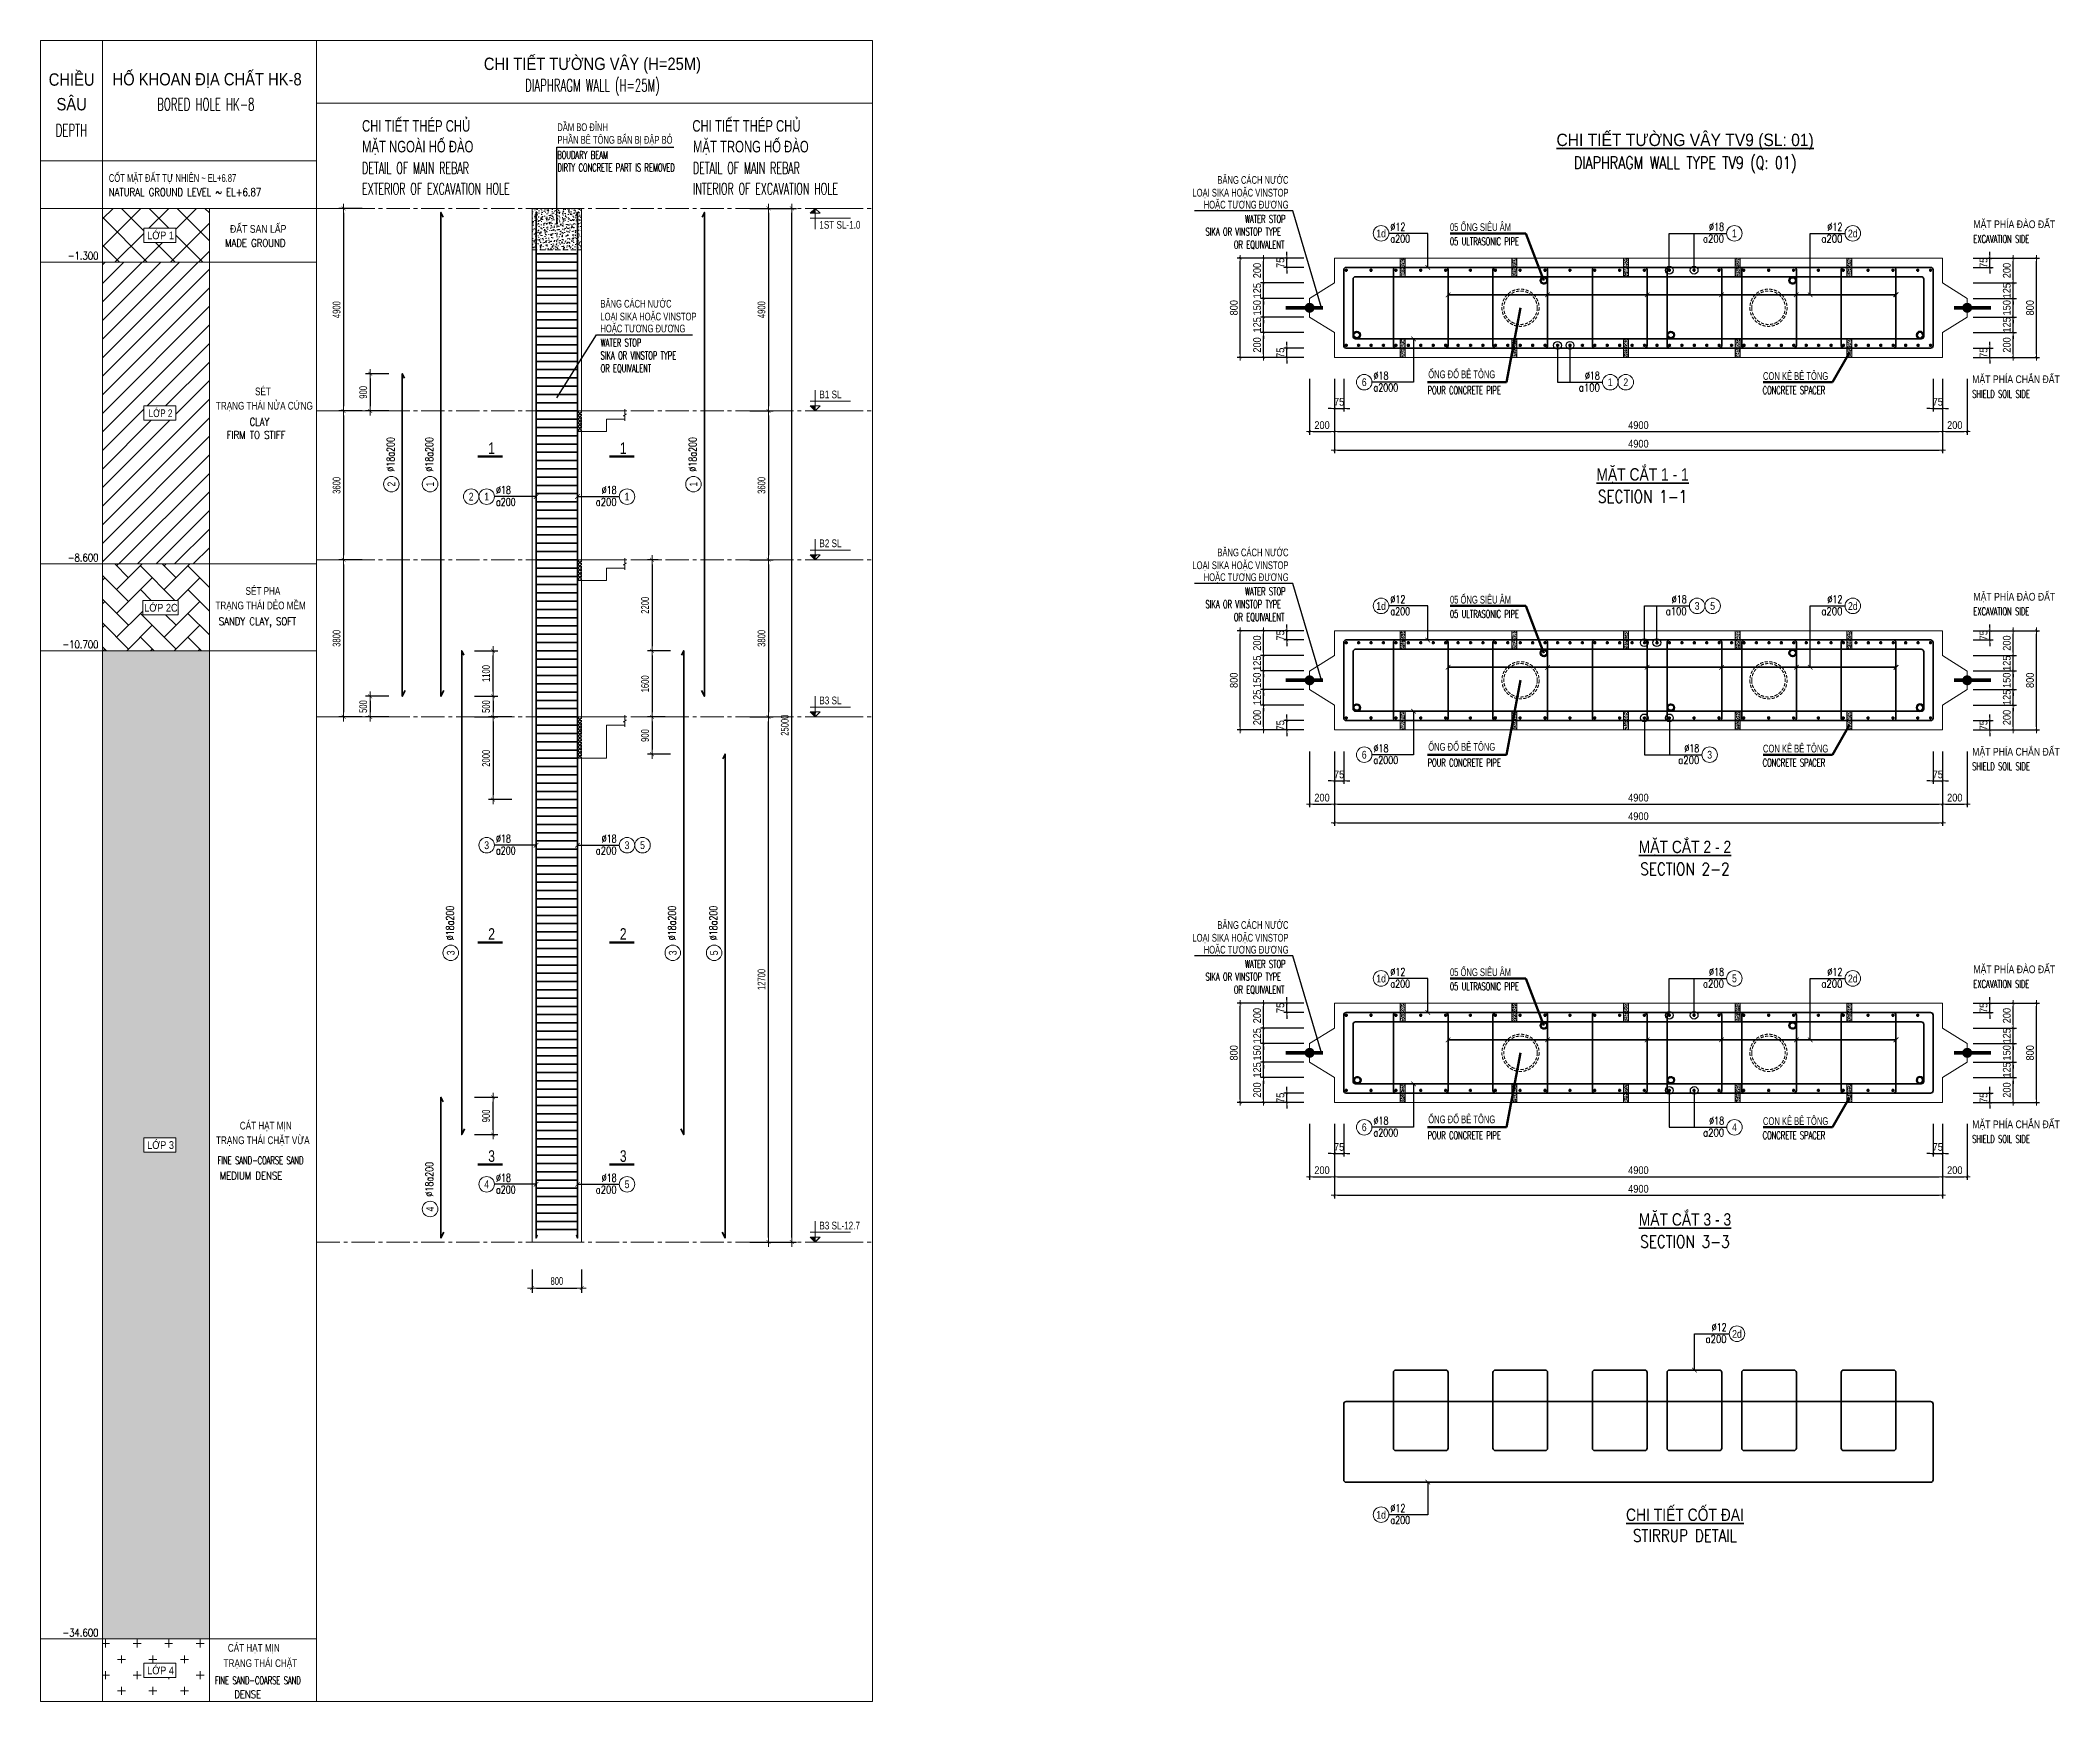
# Model space of a CAD drawing. Header units: millimetres. Extents: x -642477 to 1168880, y -27982 to 330379.
# Drawn here: x 1052335 to 1101158, y 63733 to 103911 of the extents above; entities that cross this region are included whole.
import ezdxf
from ezdxf.enums import TextEntityAlignment as Align

# ---------------------------------------------------------------- set-up
doc = ezdxf.new("R2010")
doc.units = ezdxf.units.MM
for name, pattern in [('CENTER2', [1.125, 0.75, -0.125, 0.125, -0.125]), ('HIDDEN', [0.375, 0.25, -0.125]), ('HIDDEN2', [4.7625, 3.175, -1.5875])]:
    doc.linetypes.add(name, pattern=pattern)
doc.layers.get('0').update_dxf_attribs({"lineweight": 20})
doc.layers.get('Defpoints').update_dxf_attribs({"color": 151, "lineweight": 9})
for name, color, linetype, lineweight in [('NDC_S_ANNO', 7, 'Continuous', 20), ('NDC_S_AXIS', 5, 'CENTER2', 13), ('NDC_S_BREAK-LINE', 1, 'Continuous', 15), ('NDC_S_CONTINUOUS', 3, 'Continuous', 20), ('NDC_S_DIAPHGRAM WALL', 3, 'Continuous', 20), ('NDC_S_DIM', 1, 'Continuous', 15), ('NDC_S_ENG TEXT', 2, 'Continuous', 20), ('NDC_S_ENG TITLE', 3, 'Continuous', 20), ('NDC_S_FOUNDATION NAME', 7, 'Continuous', 20), ('NDC_S_HATCH MATERIAL', 8, 'Continuous', 13), ('NDC_S_HIDDEN', 8, 'HIDDEN2', 13), ('NDC_S_LEADER', 1, 'Continuous', 15), ('NDC_S_LEVEL TEXT', 7, 'Continuous', 20), ('NDC_S_REBAR', 4, 'Continuous', 35), ('NDC_S_SYMBOL', 1, 'Continuous', 15), ('NDC_S_TEXT SYMBOL', 7, 'Continuous', 20), ('NDC_S_VN TEXT', 7, 'Continuous', 20), ('NDC_S_VN TITLE', 6, 'Continuous', 35), ('rev_20200806', 1, 'Continuous', 20)]:
    doc.layers.add(name, color=color, linetype=linetype, lineweight=lineweight)
doc.layers.add('NDC_S_REBAR DES.', color=2, linetype='Continuous')
doc.layers.get('rev_20200806').off()
doc.styles.add('ARIAL', font='arial.ttf', dxfattribs={"width": 0.8})
doc.styles.add('NDC_ANNO', font='', dxfattribs={"width": 0.8})
doc.styles.add('NDC_ARIAL', font='arial.ttf', dxfattribs={"width": 0.85})
doc.styles.add('NDC_DIM', font='', dxfattribs={"width": 0.75})
doc.styles.add('NDC_EN TXT', font='romans.shx', dxfattribs={"width": 0.8})
doc.styles.add('NDC_ROMANS', font='romans.shx', dxfattribs={"width": 0.8, "bigfont": 'vns.shx'})
doc.styles.get('NDC_ANNO').set_extended_font_data('Dotum')
doc.styles.get('NDC_DIM').set_extended_font_data('Dotum')
doc.dimstyles.new('A1-NDC-1-25 (x3)', dxfattribs={"dimscale": 75, "dimtxt": 2.5, "dimasz": 1, "dimexe": 1, "dimexo": 0, "dimgap": 0.8, "dimtad": 1, "dimdec": 0, "dimlfac": 0.333333, "dimdsep": 46, "dimtxsty": 'NDC_ARIAL', "dimblk": 'DIMMARK', "dimcen": 49999.938995, "dimdle": 1.5, "dimclrd": 1, "dimclre": 1, "dimclrt": 3, "dimadec": 0, "dimazin": 0, "dimtfac": 1, "dimtdec": 0, "dimtix": 1, "dimtmove": 2, "dimatfit": 3, "dimfxl": 1, "dimarcsym": 0})
doc.dimstyles.new('NDC_dim_25', dxfattribs={"dimscale": 25, "dimtxt": 2.2, "dimasz": 1.5, "dimexe": 1.5, "dimexo": 2.5, "dimgap": 1, "dimtad": 1, "dimdec": 0, "dimzin": 0, "dimdsep": 46, "dimtxsty": 'NDC_DIM', "dimblk": 'DIMMARK', "dimcen": 0.09, "dimdle": 1.2, "dimclrd": 1, "dimclre": 1, "dimclrt": 3, "dimadec": 0, "dimazin": 0, "dimtfac": 1, "dimtdec": 0, "dimtix": 1, "dimtofl": 0, "dimtmove": 0, "dimatfit": 3, "dimfxl": 6, "dimfxlon": 1, "dimtolj": 1, "dimtzin": 0, "dimarcsym": 0})
doc.dimstyles.new('NDC_dim_75', dxfattribs={"dimscale": 75, "dimtxt": 2.5, "dimasz": 1.5, "dimexe": 1.5, "dimexo": 2.5, "dimgap": 1, "dimtad": 1, "dimdec": 0, "dimzin": 0, "dimdsep": 46, "dimtxsty": 'NDC_DIM', "dimblk": 'DIMMARK', "dimcen": 0.09, "dimdle": 1.2, "dimclrd": 1, "dimclre": 1, "dimclrt": 3, "dimadec": 0, "dimazin": 0, "dimtfac": 1, "dimtdec": 0, "dimtix": 1, "dimtofl": 0, "dimtmove": 0, "dimatfit": 3, "dimfxl": 6, "dimfxlon": 1, "dimtolj": 1, "dimtzin": 0, "dimarcsym": 0})

msp = doc.modelspace()

# ---------------------------------------------------------------- texts
at = {"layer": 'NDC_S_ENG TITLE', "style": 'NDC_EN TXT'}
for s, width, p in [('DIAPHRAGM WALL (H=25M)', 0.6, (1065683, 102802.3)), ('DIAPHRAGM WALL TYPE TV9 (Q: 01)', 0.75, (1092103.2, 100931.7)), ('SECTION 1-1', 0.8, (1091075.3, 92880)), ('SECTION 2-2', 0.8, (1092099.4, 83870.1)), ('SECTION 3-3', 0.8, (1092099.4, 74860.2)), ('STIRRUP DETAIL', 0.8, (1092099.4, 67748.6))]:
    msp.add_text(s, height=300, dxfattribs=dict(at, width=width)).set_placement(p, align=Align.MIDDLE)
at = {"layer": 'NDC_S_ENG TITLE', "style": 'NDC_EN TXT', "width": 0.6}
for s, height, p in [('BOUDARY BEAM', 187.5, (1064834.4, 101140.7)), ('DETAIL OF MAIN REBAR', 280, (1060112.8, 100822.1)), ('DIRTY CONCRETE PART IS REMOVED', 187.5, (1064839.1, 100835.2)), ('DETAIL OF MAIN REBAR', 280, (1068114.2, 100822.1)), ('EXTERIOR OF EXCAVATION HOLE', 280, (1060112.8, 100321.1)), ('INTERIOR OF EXCAVATION HOLE', 280, (1068114.2, 100321.1)), ('WATER STOP', 187.5, (1081460.1, 99593.3)), ('SIKA OR VINSTOP TYPE', 187.5, (1080506.5, 99284.6)), ('05 ULTRASONIC PIPE', 187.5, (1086415.5, 99050)), ('EXCAVATION SIDE', 187.5, (1099073.7, 99109.2)), ('OR EQUIVALENT', 187.5, (1081192.2, 98971.2)), ('WATER STOP', 187.5, (1065882, 96598.1)), ('SIKA OR VINSTOP TYPE', 187.5, (1065882, 96289.5)), ('OR EQUIVALENT', 187.5, (1065882, 95976)), ('POUR CONCRETE PIPE', 187.5, (1085876.5, 95450)), ('CONCRETE SPACER', 187.5, (1093978.9, 95450)), ('SHIELD SOIL SIDE', 187.5, (1099044.6, 95360.8)), ('SIKA OR VINSTOP TYPE', 187.5, (1080506.5, 90274.7)), ('WATER STOP', 187.5, (1081460.1, 90583.4)), ('OR EQUIVALENT', 187.5, (1081192.2, 89961.3)), ('05 ULTRASONIC PIPE', 187.5, (1086415.5, 90040.1)), ('EXCAVATION SIDE', 187.5, (1099073.7, 90099.4)), ('POUR CONCRETE PIPE', 187.5, (1085876.5, 86440.1)), ('CONCRETE SPACER', 187.5, (1093978.9, 86440.1)), ('SHIELD SOIL SIDE', 187.5, (1099044.6, 86350.9)), ('WATER STOP', 187.5, (1081460.1, 81573.5)), ('SIKA OR VINSTOP TYPE', 187.5, (1080506.5, 81264.9)), ('05 ULTRASONIC PIPE', 187.5, (1086415.5, 81030.2)), ('EXCAVATION SIDE', 187.5, (1099073.7, 81089.5)), ('OR EQUIVALENT', 187.5, (1081192.2, 80951.4)), ('POUR CONCRETE PIPE', 187.5, (1085876.5, 77430.2)), ('CONCRETE SPACER', 187.5, (1093978.9, 77430.2)), ('SHIELD SOIL SIDE', 187.5, (1099044.6, 77341))]:
    msp.add_text(s, height=height, dxfattribs=at).set_placement(p, align=Align.MIDDLE_LEFT)
at = {"layer": 'NDC_S_LEVEL TEXT', "style": 'NDC_ARIAL'}
for s, height, width, p in [('CHI TIẾT THÉP CHỦ', 280, 0.7, (1060112.8, 101842.8)), ('CHI TIẾT THÉP CHỦ', 280, 0.7, (1068099.9, 101842.8)), ('MẶT NGOÀI HỐ ĐÀO', 280, 0.7, (1060112.8, 101341.8)), ('DẦM BO ĐỈNH', 187.5, 0.7, (1064834.4, 101811.1)), ('PHẦN BÊ TÔNG BẨN BỊ ĐẬP BỎ', 187.5, 0.7, (1064839.1, 101505.5)), ('MẶT TRONG HỐ ĐÀO', 280, 0.7, (1068114.2, 101341.8)), ('BĂNG CÁCH NƯỚC', 187.5, 0.7, (1080794.1, 100535.4)), ('LOẠI SIKA HOẶC VINSTOP', 187.5, 0.7, (1080191.4, 100226.8)), ('HOẶC TƯƠNG ĐƯƠNG', 187.5, 0.7, (1080463, 99937.4)), ('MẶT PHÍA ĐÀO ĐẤT', 187.5, 0.8, (1099073.7, 99464)), ('05 ỐNG SIÊU ÂM', 187.5, 0.7, (1086418, 99394.1)), ('BĂNG CÁCH NƯỚC', 187.5, 0.7, (1065877.4, 97540.3)), ('LOẠI SIKA HOẶC VINSTOP', 187.5, 0.7, (1065877.4, 97231.6)), ('HOẶC TƯƠNG ĐƯƠNG', 187.5, 0.7, (1065877.4, 96942.3)), ('ỐNG ĐỔ BÊ TÔNG', 187.5, 0.7, (1085893.3, 95834.1)), ('CON KÊ BÊ TÔNG', 187.5, 0.7, (1093985.7, 95792.8)), ('MẶT PHÍA CHẮN ĐẤT', 187.5, 0.8, (1099044.6, 95715.5)), ('LOẠI SIKA HOẶC VINSTOP', 187.5, 0.7, (1080191.4, 91216.9)), ('BĂNG CÁCH NƯỚC', 187.5, 0.7, (1080794.1, 91525.5)), ('HOẶC TƯƠNG ĐƯƠNG', 187.5, 0.7, (1080463, 90927.5)), ('05 ỐNG SIÊU ÂM', 187.5, 0.7, (1086418, 90384.2)), ('MẶT PHÍA ĐÀO ĐẤT', 187.5, 0.8, (1099073.7, 90454.1)), ('ỐNG ĐỔ BÊ TÔNG', 187.5, 0.7, (1085893.3, 86824.2)), ('CON KÊ BÊ TÔNG', 187.5, 0.7, (1093985.7, 86782.9)), ('MẶT PHÍA CHẮN ĐẤT', 187.5, 0.8, (1099044.6, 86705.6)), ('BĂNG CÁCH NƯỚC', 187.5, 0.7, (1080794.1, 82515.6)), ('LOẠI SIKA HOẶC VINSTOP', 187.5, 0.7, (1080191.4, 82207)), ('HOẶC TƯƠNG ĐƯƠNG', 187.5, 0.7, (1080463, 81917.6)), ('MẶT PHÍA ĐÀO ĐẤT', 187.5, 0.8, (1099073.7, 81444.2)), ('05 ỐNG SIÊU ÂM', 187.5, 0.7, (1086418, 81374.4)), ('ỐNG ĐỔ BÊ TÔNG', 187.5, 0.7, (1085893.3, 77814.3)), ('CON KÊ BÊ TÔNG', 187.5, 0.7, (1093985.7, 77773)), ('MẶT PHÍA CHẮN ĐẤT', 187.5, 0.8, (1099044.6, 77695.7))]:
    msp.add_text(s, height=height, dxfattribs=dict(at, width=width)).set_placement(p, align=Align.MIDDLE_LEFT)
at = {"layer": 'NDC_S_VN TEXT', "color": 7, "style": 'ARIAL', "width": 0.8}
for s, p in [('2', (1090668.2, 95643.6)), ('2', (1062751, 92876.7)), ('5', (1092768.2, 90233.8)), ('5', (1066894.8, 84445.3))]:
    msp.add_text(s, height=187.5, dxfattribs=at).set_placement(p, align=Align.MIDDLE)
at = {"layer": 'NDC_S_VN TEXT', "color": 3, "style": 'NDC_EN TXT', "width": 0.75}
for p in [(1060895.7, 93479.5), (1061832.1, 93479.5), (1068199.8, 93479.5), (1062332.1, 82144.9), (1067699.8, 82144.9), (1068699.8, 82144.9), (1061832.1, 75947.9)]:
    msp.add_text('%%C18a200', height=187.5, rotation=90, dxfattribs=at).set_placement(p)
at = {"layer": 'NDC_S_VN TEXT', "color": 7, "style": 'ARIAL', "width": 0.8}
for s, p in [('2', (1060821.3, 93177.1)), ('1', (1061757.7, 93177.1)), ('1', (1068125.5, 93177.1)), ('3', (1062257.7, 81842.5)), ('3', (1067625.5, 81842.5)), ('5', (1068625.5, 81842.5)), ('4', (1061757.7, 75645.5))]:
    msp.add_text(s, height=187.5, rotation=90, dxfattribs=at).set_placement(p, align=Align.MIDDLE)
at = {"layer": 'NDC_S_VN TITLE', "style": 'NDC_ARIAL'}
for s, width, p in [('CHI TIẾT TƯỜNG VÂY (H=25M)', 0.85, (1065683, 103344.3)), ('%%UCHI TIẾT TƯỜNG VÂY TV9 (SL: 01)', 0.9, (1092103.2, 101504.9)), ('%%UMẶT CẮT 1 - 1', 0.8, (1091075.3, 93426.5)), ('%%UMẶT CẮT 2 - 2', 0.8, (1092099.4, 84416.6)), ('%%UMẶT CẮT 3 - 3', 0.8, (1092099.4, 75406.8)), ('%%UCHI TIẾT CỐT ĐAI', 0.8, (1092099.4, 68295.1))]:
    msp.add_text(s, height=300, dxfattribs=dict(at, width=width)).set_placement(p, align=Align.MIDDLE)

# ---------------------------------------------------------------- blocks, each defined once
blk = doc.blocks.new('DIMMARK')
at = {"layer": 'NDC_S_DIM', "color": 1}
blk.add_line((-1.5, 0), (1, 0), dxfattribs=at)
at = {"layer": 'NDC_S_DIM', "color": 2, "const_width": 0.1}
blk.add_lwpolyline([(-0.42, -0.42), (0.42, 0.42)], dxfattribs=at)
blk = doc.blocks.new('Ong sieu am')
at = {"layer": 'NDC_S_HATCH MATERIAL'}
h = blk.add_hatch(dxfattribs=at)
h.set_pattern_fill('ANSI31', color=256, scale=20)
h.set_pattern_definition([(45, (0, 0), (-1.76776695, 1.76776695), [])])
h.paths.add_polyline_path([(-7119, 51159, 1), (-7179, 51159, 1)])
h.paths.add_polyline_path([(-7171, 51159, -1), (-7127, 51159, -1)], flags=16)
at = {"layer": 'NDC_S_REBAR DES.'}
for radius in [30, 22]:
    blk.add_circle((-7149, 51159), radius, dxfattribs=at)
blk = doc.blocks.new('ong do BT')
at = {"layer": 'NDC_S_HATCH MATERIAL', "linetype": 'HIDDEN', "ltscale": 100}
for radius in [150, 135]:
    blk.add_circle((-6324, 51238), radius, dxfattribs=at)
blk = doc.blocks.new('con ke BT')
at = {"layer": 'NDC_S_HATCH MATERIAL'}
h = blk.add_hatch(dxfattribs=at)
h.set_pattern_fill('AR-CONC', color=256, scale=2)
h.set_pattern_definition([(50, (0, 0), (14.3452037, -1.2550427), [1.5, -16.5]), (355, (0, 0), (-2.7750267, 15.0438427), [1.2, -13.2]), (100.451444, (1.195, -0.105), (11.570177, 13.7888), [1.274804, -14.0228422]), (46.1842, (0, 4), (21.3448266, -3.3103856), [2.25, -24.75]), (96.635635, (1.779, 3.724), (18.693239, 19.482372), [1.912207, -21.034275]), (351.184164, (0, 4), (18.693239, 19.482372), [1.8, -19.8]), (21, (2, 3), (11.938141, -8.0523778), [1.5, -16.5]), (326, (2, 3), (4.8663066, 14.503001), [1.2, -13.2]), (71.451445, (2.995, 2.329), (16.8044475, 6.450623), [1.274804, -14.0228422]), (37.5, (0, 0), (0.2431971, 6.6578771), [0, -13.04, 0, -13.4, 0, -13.25]), (7.5, (0, 0), (5.2613907, 7.8882342), [0, -7.64, 0, -12.74, 0, -5.05]), (327.5, (-4.46, 0), (10.6764487, -0.45109743), [0, -5, 0, -15.6, 0, -20.7]), (317.5, (-6.46, 0), (11.6637234, 2.0020996), [0, -6.5, 0, -10.36, 0, -14.7])])
h.paths.add_polyline_path([(-7077, 51431), (-7117, 51431), (-7117, 51281), (-7077, 51281)])
at = {"layer": 'NDC_S_BREAK-LINE'}
blk.add_lwpolyline([(-7117, 51431), (-7117, 51281), (-7077, 51281), (-7077, 51431)], close=True, dxfattribs=at)
blk = doc.blocks.new('*U1636')
at = {"layer": 'NDC_S_LEADER', "xscale": 3, "yscale": 3, "zscale": 3}
blk.add_blockref('con ke BT', (21291, -154068), dxfattribs=at)
blk = doc.blocks.new('*U1637')
at = {"layer": 'NDC_S_DIM', "color": 0, "linetype": 'ByBlock', "lineweight": -2, "transparency": 16777216}
for p in [(0, 0), (2700, 0), (5400, 0), (8100, 0), (10800, 0)]:
    blk.add_blockref('*U1636', p, dxfattribs=at)
blk = doc.blocks.new('*U1638')
at = {"layer": 'NDC_S_LEADER', "xscale": 3, "yscale": 3, "zscale": 3}
blk.add_blockref('con ke BT', (21291, -154068), dxfattribs=at)
blk = doc.blocks.new('*U1639')
at = {"layer": 'NDC_S_DIM', "color": 0, "linetype": 'ByBlock', "lineweight": -2, "transparency": 16777216}
for p in [(0, 0), (2700, 0), (5400, 0), (8100, 0), (10800, 0)]:
    blk.add_blockref('*U1638', p, dxfattribs=at)
blk = doc.blocks.new('*U367')
blk.add_circle((-2.5, 0), 2.5)
at = {"layer": 'NDC_S_VN TEXT', "color": 7, "style": 'ARIAL', "width": 0.8}
blk.add_attdef('SH2', text='', height=2.5, dxfattribs=at).set_placement((-2.5, 0), align=Align.MIDDLE)
at = {"layer": 'NDC_S_VN TEXT', "color": 3, "style": 'NDC_EN TXT', "width": 0.75}
for tag, p in [('DK1', (0.5, 0.85)), ('KC1', (0.5, -2.97))]:
    blk.add_attdef(tag, p, '', height=2.5, dxfattribs=at)
blk = doc.blocks.new('*U366')
blk.add_circle((2.5, 0), 2.5)
at = {"layer": 'NDC_S_VN TEXT', "color": 3, "style": 'NDC_EN TXT'}
for tag, width, p in [('DK2', 0.75, (-0.85, 0.85)), ('KC2', 0.8, (-0.85, -2.97))]:
    blk.add_attdef(tag, text='', height=2.5, dxfattribs=dict(at, width=width)).set_placement(p, align=Align.RIGHT)
at = {"layer": 'NDC_S_VN TEXT', "color": 7, "style": 'ARIAL', "width": 0.8}
blk.add_attdef('SH3', text='', height=2.5, dxfattribs=at).set_placement((2.5, 0), align=Align.MIDDLE)
blk = doc.blocks.new('kata_block_THEP')
at = {"layer": 'NDC_S_REBAR', "color": 0}
for p, q in [((-0.5, 0), (0.5, 0)), ((-0.35, 0.35), (0.35, -0.35)), ((0.35, 0.35), (-0.35, -0.35)), ((0, 0.5), (0, -0.5))]:
    blk.add_line(p, q, dxfattribs=at)
at = {"layer": 'NDC_S_REBAR', "color": 0, "const_width": 0.0833}
blk.add_lwpolyline([(-0.5, 0, 1), (0.5, 0, 1), (-0.5, 0, 1)], format="xyb", dxfattribs=at)
blk = doc.blocks.new('*U1628')
at = {"layer": 'NDC_S_REBAR', "ltscale": 80, "xscale": 72, "yscale": 72, "zscale": 72}
blk.add_blockref('kata_block_THEP', (0, 0), dxfattribs=at)
blk = doc.blocks.new('*U1629')
at = {"layer": 'NDC_S_LEVEL TEXT', "color": 0, "linetype": 'ByBlock', "lineweight": -2, "transparency": 16777216}
for p in [(0, 0), (600.9, 0), (1201.8, 0), (1802.7, 0), (2403.6, 0), (3004.5, 0), (3605.4, 0), (4206.3, 0), (4807.2, 0), (5408.1, 0), (6009, 0), (6609.9, 0), (7210.8, 0), (7811.7, 0), (8412.6, 0), (9013.5, 0), (9614.4, 0), (10215.3, 0), (10816.2, 0), (11417.1, 0), (12018, 0), (12618.9, 0), (13219.8, 0), (13820.7, 0)]:
    blk.add_blockref('*U1628', p, dxfattribs=at)
blk = doc.blocks.new('*U1634')
at = {"layer": 'NDC_S_REBAR', "ltscale": 80, "xscale": 72, "yscale": 72, "zscale": 72}
blk.add_blockref('kata_block_THEP', (0, 0), dxfattribs=at)
blk = doc.blocks.new('*U1635')
at = {"layer": 'NDC_S_LEVEL TEXT', "color": 0, "linetype": 'ByBlock', "lineweight": -2, "transparency": 16777216}
for p in [(0, 0), (300.6, 0), (601.2, 0), (901.8, 0), (1202.4, 0), (1503, 0), (1803.6, 0), (2104.2, 0), (2404.8, 0), (2705.4, 0), (3006, 0), (3306.6, 0), (3607.2, 0), (3907.8, 0), (4208.4, 0), (4509, 0), (4809.6, 0), (5110.2, 0), (5410.8, 0), (5711.4, 0), (6012, 0), (6312.6, 0), (6613.2, 0), (6913.8, 0), (7214.4, 0), (7515, 0), (7815.6, 0), (8116.2, 0), (8416.8, 0), (8717.4, 0), (9018, 0), (9318.6, 0), (9619.2, 0), (9919.8, 0), (10220.4, 0), (10521, 0), (10821.6, 0), (11122.2, 0), (11422.8, 0), (11723.4, 0), (12024, 0), (12324.6, 0), (12625.2, 0), (12925.8, 0), (13226.4, 0), (13527, 0), (13827.6, 0), (14128.2, 0)]:
    blk.add_blockref('*U1634', p, dxfattribs=at)
blk = doc.blocks.new('*D1662')
at = {"layer": 'Defpoints', "color": 0, "ltscale": 100, "transparency": 16777216}
for p in [(1099066, 96844), (1100037, 96844), (1099066, 96244)]:
    blk.add_point(p, dxfattribs=at)
at = {"layer": 'NDC_S_DIM', "color": 1, "lineweight": -2, "ltscale": 100, "transparency": 16777216}
for p, q in [((1099066, 96844), (1100112, 96844)), ((1100037, 96319), (1100037, 96769)), ((1099066, 96244), (1100112, 96244))]:
    blk.add_line(p, q, dxfattribs=at)
at = {"layer": 'NDC_S_DIM', "color": 1, "lineweight": -2, "ltscale": 100, "transparency": 16777216, "xscale": 75, "yscale": 75, "zscale": 75}
for p, rotation in [((1100037, 96844), 90), ((1100037, 96244), 270)]:
    blk.add_blockref('DIMMARK', p, dxfattribs=dict(at, rotation=rotation))
at = {"layer": 'NDC_S_DIM', "color": 3, "ltscale": 100, "transparency": 16777216, "insert": (1099882, 96544), "char_height": 187.5, "attachment_point": 5, "rotation": 90, "style": 'NDC_ARIAL'}
blk.add_mtext('200', dxfattribs=at)
blk = doc.blocks.new('*D1663')
at = {"layer": 'Defpoints', "color": 0, "ltscale": 100, "transparency": 16777216}
for p in [(1099066, 97219), (1100037, 97219), (1099066, 96844)]:
    blk.add_point(p, dxfattribs=at)
at = {"layer": 'NDC_S_DIM', "color": 1, "lineweight": -2, "ltscale": 100, "transparency": 16777216}
for p, q in [((1099066, 97219), (1100112, 97219)), ((1100037, 97294), (1100037, 97369)), ((1100037, 96844), (1100037, 97219)), ((1099066, 96844), (1100112, 96844)), ((1100037, 96769), (1100037, 96694))]:
    blk.add_line(p, q, dxfattribs=at)
at = {"layer": 'NDC_S_DIM', "color": 1, "lineweight": -2, "ltscale": 100, "transparency": 16777216, "xscale": 75, "yscale": 75, "zscale": 75}
for p, rotation in [((1100037, 97219), 270), ((1100037, 96844), 90)]:
    blk.add_blockref('DIMMARK', p, dxfattribs=dict(at, rotation=rotation))
at = {"layer": 'NDC_S_DIM', "color": 3, "ltscale": 100, "transparency": 16777216, "insert": (1099882, 97031), "char_height": 187.5, "attachment_point": 5, "rotation": 90, "style": 'NDC_ARIAL'}
blk.add_mtext('125', dxfattribs=at)
blk = doc.blocks.new('*D1664')
at = {"layer": 'Defpoints', "color": 0, "ltscale": 100, "transparency": 16777216}
for p in [(1099066, 97669), (1100037, 97669), (1099066, 97219)]:
    blk.add_point(p, dxfattribs=at)
at = {"layer": 'NDC_S_DIM', "color": 1, "lineweight": -2, "ltscale": 100, "transparency": 16777216}
for p, q in [((1099066, 97669), (1100112, 97669)), ((1100037, 97744), (1100037, 97819)), ((1100037, 97219), (1100037, 97669)), ((1099066, 97219), (1100112, 97219)), ((1100037, 97144), (1100037, 97069))]:
    blk.add_line(p, q, dxfattribs=at)
at = {"layer": 'NDC_S_DIM', "color": 1, "lineweight": -2, "ltscale": 100, "transparency": 16777216, "xscale": 75, "yscale": 75, "zscale": 75}
for p, rotation in [((1100037, 97669), 270), ((1100037, 97219), 90)]:
    blk.add_blockref('DIMMARK', p, dxfattribs=dict(at, rotation=rotation))
at = {"layer": 'NDC_S_DIM', "color": 3, "ltscale": 100, "transparency": 16777216, "insert": (1099882, 97444), "char_height": 187.5, "attachment_point": 5, "rotation": 90, "style": 'NDC_ARIAL'}
blk.add_mtext('150', dxfattribs=at)
blk = doc.blocks.new('*D1665')
at = {"layer": 'Defpoints', "color": 0, "ltscale": 100, "transparency": 16777216}
for p in [(1099066, 98044), (1099066, 97669), (1100037, 98044)]:
    blk.add_point(p, dxfattribs=at)
at = {"layer": 'NDC_S_DIM', "color": 1, "lineweight": -2, "ltscale": 100, "transparency": 16777216}
for p, q in [((1100037, 98119), (1100037, 98194)), ((1099066, 98044), (1100112, 98044)), ((1099066, 97669), (1100112, 97669)), ((1100037, 97669), (1100037, 98044)), ((1100037, 97594), (1100037, 97519))]:
    blk.add_line(p, q, dxfattribs=at)
at = {"layer": 'NDC_S_DIM', "color": 1, "lineweight": -2, "ltscale": 100, "transparency": 16777216, "xscale": 75, "yscale": 75, "zscale": 75}
for p, rotation in [((1100037, 98044), 270), ((1100037, 97669), 90)]:
    blk.add_blockref('DIMMARK', p, dxfattribs=dict(at, rotation=rotation))
at = {"layer": 'NDC_S_DIM', "color": 3, "ltscale": 100, "transparency": 16777216, "insert": (1099882, 97856), "char_height": 187.5, "attachment_point": 5, "rotation": 90, "style": 'NDC_ARIAL'}
blk.add_mtext('125', dxfattribs=at)
blk = doc.blocks.new('*D1666')
at = {"layer": 'Defpoints', "color": 0, "ltscale": 100, "transparency": 16777216}
for p in [(1099066, 98644), (1100037, 98644), (1099066, 98044)]:
    blk.add_point(p, dxfattribs=at)
at = {"layer": 'NDC_S_DIM', "color": 1, "lineweight": -2, "ltscale": 100, "transparency": 16777216}
for p, q in [((1099066, 98644), (1100112, 98644)), ((1100037, 98119), (1100037, 98569)), ((1099066, 98044), (1100112, 98044))]:
    blk.add_line(p, q, dxfattribs=at)
at = {"layer": 'NDC_S_DIM', "color": 1, "lineweight": -2, "ltscale": 100, "transparency": 16777216, "xscale": 75, "yscale": 75, "zscale": 75}
for p, rotation in [((1100037, 98644), 90), ((1100037, 98044), 270)]:
    blk.add_blockref('DIMMARK', p, dxfattribs=dict(at, rotation=rotation))
at = {"layer": 'NDC_S_DIM', "color": 3, "ltscale": 100, "transparency": 16777216, "insert": (1099882, 98344), "char_height": 187.5, "attachment_point": 5, "rotation": 90, "style": 'NDC_ARIAL'}
blk.add_mtext('200', dxfattribs=at)
blk = doc.blocks.new('*D1667')
at = {"layer": 'Defpoints', "color": 0, "ltscale": 100, "transparency": 16777216}
for p in [(1099066, 98644), (1100600, 98644), (1099066, 96244)]:
    blk.add_point(p, dxfattribs=at)
at = {"layer": 'NDC_S_DIM', "color": 1, "lineweight": -2, "ltscale": 100, "transparency": 16777216}
for p, q in [((1099066, 98644), (1100675, 98644)), ((1100600, 96319), (1100600, 98569)), ((1099066, 96244), (1100675, 96244))]:
    blk.add_line(p, q, dxfattribs=at)
at = {"layer": 'NDC_S_DIM', "color": 1, "lineweight": -2, "ltscale": 100, "transparency": 16777216, "xscale": 75, "yscale": 75, "zscale": 75}
for p, rotation in [((1100600, 98644), 90), ((1100600, 96244), 270)]:
    blk.add_blockref('DIMMARK', p, dxfattribs=dict(at, rotation=rotation))
at = {"layer": 'NDC_S_DIM', "color": 3, "ltscale": 100, "transparency": 16777216, "insert": (1100444, 97444), "char_height": 187.5, "attachment_point": 5, "rotation": 90, "style": 'NDC_ARIAL'}
blk.add_mtext('800', dxfattribs=at)
blk = doc.blocks.new('*D1668')
at = {"layer": 'Defpoints', "color": 0, "ltscale": 100, "transparency": 16777216}
for p in [(1099066, 96469), (1099066, 96244), (1099475, 96469)]:
    blk.add_point(p, dxfattribs=at)
at = {"layer": 'NDC_S_DIM', "color": 1, "lineweight": -2, "ltscale": 100, "transparency": 16777216}
for p, q in [((1099066, 96469), (1099550, 96469)), ((1099066, 96244), (1099550, 96244)), ((1099475, 96544), (1099475, 96619)), ((1099475, 96244), (1099475, 96469)), ((1099475, 96169), (1099475, 96094))]:
    blk.add_line(p, q, dxfattribs=at)
at = {"layer": 'NDC_S_DIM', "color": 1, "lineweight": -2, "ltscale": 100, "transparency": 16777216, "xscale": 75, "yscale": 75, "zscale": 75}
for p, rotation in [((1099475, 96469), 270), ((1099475, 96244), 90)]:
    blk.add_blockref('DIMMARK', p, dxfattribs=dict(at, rotation=rotation))
at = {"layer": 'NDC_S_DIM', "color": 3, "ltscale": 100, "transparency": 16777216, "insert": (1099320, 96356), "char_height": 187.5, "attachment_point": 5, "rotation": 90, "style": 'NDC_ARIAL'}
blk.add_mtext('75', dxfattribs=at)
blk = doc.blocks.new('*D1669')
at = {"layer": 'Defpoints', "color": 0, "ltscale": 100, "transparency": 16777216}
for p in [(1099066, 98644), (1099475, 98644), (1099066, 98419)]:
    blk.add_point(p, dxfattribs=at)
at = {"layer": 'NDC_S_DIM', "color": 1, "lineweight": -2, "ltscale": 100, "transparency": 16777216}
for p, q in [((1099066, 98644), (1099550, 98644)), ((1099475, 98719), (1099475, 98794)), ((1099475, 98419), (1099475, 98644)), ((1099066, 98419), (1099550, 98419)), ((1099475, 98344), (1099475, 98269))]:
    blk.add_line(p, q, dxfattribs=at)
at = {"layer": 'NDC_S_DIM', "color": 1, "lineweight": -2, "ltscale": 100, "transparency": 16777216, "xscale": 75, "yscale": 75, "zscale": 75}
for p, rotation in [((1099475, 98644), 270), ((1099475, 98419), 90)]:
    blk.add_blockref('DIMMARK', p, dxfattribs=dict(at, rotation=rotation))
at = {"layer": 'NDC_S_DIM', "color": 3, "ltscale": 100, "transparency": 16777216, "insert": (1099320, 98531), "char_height": 187.5, "attachment_point": 5, "rotation": 90, "style": 'NDC_ARIAL'}
blk.add_mtext('75', dxfattribs=at)
blk = doc.blocks.new('*D1670')
at = {"layer": 'Defpoints', "color": 0, "ltscale": 100, "transparency": 16777216}
for p in [(1083624, 95724), (1083849, 95724), (1083849, 95011)]:
    blk.add_point(p, dxfattribs=at)
at = {"layer": 'NDC_S_DIM', "color": 1, "lineweight": -2, "ltscale": 100, "transparency": 16777216}
for p, q in [((1083624, 95724), (1083624, 94936)), ((1083849, 95724), (1083849, 94936)), ((1083549, 95011), (1083474, 95011)), ((1083624, 95011), (1083849, 95011)), ((1083924, 95011), (1083999, 95011))]:
    blk.add_line(p, q, dxfattribs=at)
at = {"layer": 'NDC_S_DIM', "color": 1, "lineweight": -2, "ltscale": 100, "transparency": 16777216, "xscale": 75, "yscale": 75, "zscale": 75}
blk.add_blockref('DIMMARK', (1083624, 95011), dxfattribs=at)
at = {"layer": 'NDC_S_DIM', "color": 1, "lineweight": -2, "ltscale": 100, "transparency": 16777216, "xscale": 75, "yscale": 75, "zscale": 75, "rotation": 180}
blk.add_blockref('DIMMARK', (1083849, 95011), dxfattribs=at)
at = {"layer": 'NDC_S_DIM', "color": 3, "ltscale": 100, "transparency": 16777216, "insert": (1083737, 95167), "char_height": 187.5, "attachment_point": 5, "style": 'NDC_ARIAL'}
blk.add_mtext('75', dxfattribs=at)
blk = doc.blocks.new('*D1671')
at = {"layer": 'Defpoints', "color": 0, "ltscale": 100, "transparency": 16777216}
for p in [(1098099, 95724), (1098324, 95724), (1098324, 95011)]:
    blk.add_point(p, dxfattribs=at)
at = {"layer": 'NDC_S_DIM', "color": 1, "lineweight": -2, "ltscale": 100, "transparency": 16777216}
for p, q in [((1098099, 95724), (1098099, 94936)), ((1098324, 95724), (1098324, 94936)), ((1098024, 95011), (1097949, 95011)), ((1098099, 95011), (1098324, 95011)), ((1098399, 95011), (1098474, 95011))]:
    blk.add_line(p, q, dxfattribs=at)
at = {"layer": 'NDC_S_DIM', "color": 1, "lineweight": -2, "ltscale": 100, "transparency": 16777216, "xscale": 75, "yscale": 75, "zscale": 75}
blk.add_blockref('DIMMARK', (1098099, 95011), dxfattribs=at)
at = {"layer": 'NDC_S_DIM', "color": 1, "lineweight": -2, "ltscale": 100, "transparency": 16777216, "xscale": 75, "yscale": 75, "zscale": 75, "rotation": 180}
blk.add_blockref('DIMMARK', (1098324, 95011), dxfattribs=at)
at = {"layer": 'NDC_S_DIM', "color": 3, "ltscale": 100, "transparency": 16777216, "insert": (1098212, 95167), "char_height": 187.5, "attachment_point": 5, "style": 'NDC_ARIAL'}
blk.add_mtext('75', dxfattribs=at)
blk = doc.blocks.new('*D1672')
at = {"layer": 'Defpoints', "color": 0, "ltscale": 100, "transparency": 16777216}
for p in [(1083024, 95724), (1083624, 95724), (1083624, 94449)]:
    blk.add_point(p, dxfattribs=at)
at = {"layer": 'NDC_S_DIM', "color": 1, "lineweight": -2, "ltscale": 100, "transparency": 16777216}
for p, q in [((1083024, 95724), (1083024, 94374)), ((1083624, 95724), (1083624, 94374)), ((1083099, 94449), (1083549, 94449))]:
    blk.add_line(p, q, dxfattribs=at)
at = {"layer": 'NDC_S_DIM', "color": 1, "lineweight": -2, "ltscale": 100, "transparency": 16777216, "xscale": 75, "yscale": 75, "zscale": 75, "rotation": 180}
blk.add_blockref('DIMMARK', (1083024, 94449), dxfattribs=at)
at = {"layer": 'NDC_S_DIM', "color": 1, "lineweight": -2, "ltscale": 100, "transparency": 16777216, "xscale": 75, "yscale": 75, "zscale": 75}
blk.add_blockref('DIMMARK', (1083624, 94449), dxfattribs=at)
at = {"layer": 'NDC_S_DIM', "color": 3, "ltscale": 100, "transparency": 16777216, "insert": (1083324, 94605), "char_height": 187.5, "attachment_point": 5, "style": 'NDC_ARIAL'}
blk.add_mtext('200', dxfattribs=at)
blk = doc.blocks.new('*D1673')
at = {"layer": 'Defpoints', "color": 0, "ltscale": 100, "transparency": 16777216}
for p in [(1083624, 95724), (1098324, 95724), (1098324, 94449)]:
    blk.add_point(p, dxfattribs=at)
at = {"layer": 'NDC_S_DIM', "color": 1, "lineweight": -2, "ltscale": 100, "transparency": 16777216}
for p, q in [((1083624, 95724), (1083624, 94374)), ((1098324, 95724), (1098324, 94374)), ((1083699, 94449), (1098249, 94449))]:
    blk.add_line(p, q, dxfattribs=at)
at = {"layer": 'NDC_S_DIM', "color": 1, "lineweight": -2, "ltscale": 100, "transparency": 16777216, "xscale": 75, "yscale": 75, "zscale": 75, "rotation": 180}
blk.add_blockref('DIMMARK', (1083624, 94449), dxfattribs=at)
at = {"layer": 'NDC_S_DIM', "color": 1, "lineweight": -2, "ltscale": 100, "transparency": 16777216, "xscale": 75, "yscale": 75, "zscale": 75}
blk.add_blockref('DIMMARK', (1098324, 94449), dxfattribs=at)
at = {"layer": 'NDC_S_DIM', "color": 3, "ltscale": 100, "transparency": 16777216, "insert": (1090974, 94605), "char_height": 187.5, "attachment_point": 5, "style": 'NDC_ARIAL'}
blk.add_mtext('4900', dxfattribs=at)
blk = doc.blocks.new('*D1674')
at = {"layer": 'Defpoints', "color": 0, "ltscale": 100, "transparency": 16777216}
for p in [(1098324, 95724), (1098924, 95724), (1098924, 94449)]:
    blk.add_point(p, dxfattribs=at)
at = {"layer": 'NDC_S_DIM', "color": 1, "lineweight": -2, "ltscale": 100, "transparency": 16777216}
for p, q in [((1098324, 95724), (1098324, 94374)), ((1098924, 95724), (1098924, 94374)), ((1098399, 94449), (1098849, 94449))]:
    blk.add_line(p, q, dxfattribs=at)
at = {"layer": 'NDC_S_DIM', "color": 1, "lineweight": -2, "ltscale": 100, "transparency": 16777216, "xscale": 75, "yscale": 75, "zscale": 75, "rotation": 180}
blk.add_blockref('DIMMARK', (1098324, 94449), dxfattribs=at)
at = {"layer": 'NDC_S_DIM', "color": 1, "lineweight": -2, "ltscale": 100, "transparency": 16777216, "xscale": 75, "yscale": 75, "zscale": 75}
blk.add_blockref('DIMMARK', (1098924, 94449), dxfattribs=at)
at = {"layer": 'NDC_S_DIM', "color": 3, "ltscale": 100, "transparency": 16777216, "insert": (1098624, 94605), "char_height": 187.5, "attachment_point": 5, "style": 'NDC_ARIAL'}
blk.add_mtext('200', dxfattribs=at)
blk = doc.blocks.new('*D1675')
at = {"layer": 'Defpoints', "color": 0, "ltscale": 100, "transparency": 16777216}
for p in [(1083624, 95724), (1098324, 95724), (1098324, 93999)]:
    blk.add_point(p, dxfattribs=at)
at = {"layer": 'NDC_S_DIM', "color": 1, "lineweight": -2, "ltscale": 100, "transparency": 16777216}
for p, q in [((1083624, 95724), (1083624, 93924)), ((1098324, 95724), (1098324, 93924)), ((1083699, 93999), (1098249, 93999))]:
    blk.add_line(p, q, dxfattribs=at)
at = {"layer": 'NDC_S_DIM', "color": 1, "lineweight": -2, "ltscale": 100, "transparency": 16777216, "xscale": 75, "yscale": 75, "zscale": 75, "rotation": 180}
blk.add_blockref('DIMMARK', (1083624, 93999), dxfattribs=at)
at = {"layer": 'NDC_S_DIM', "color": 1, "lineweight": -2, "ltscale": 100, "transparency": 16777216, "xscale": 75, "yscale": 75, "zscale": 75}
blk.add_blockref('DIMMARK', (1098324, 93999), dxfattribs=at)
at = {"layer": 'NDC_S_DIM', "color": 3, "ltscale": 100, "transparency": 16777216, "insert": (1090974, 94155), "char_height": 187.5, "attachment_point": 5, "style": 'NDC_ARIAL'}
blk.add_mtext('4900', dxfattribs=at)
blk = doc.blocks.new('*D1654')
at = {"layer": 'Defpoints', "color": 0, "ltscale": 100, "transparency": 16777216}
for p in [(1081911, 96844), (1082882, 96844), (1082882, 96244)]:
    blk.add_point(p, dxfattribs=at)
at = {"layer": 'NDC_S_DIM', "color": 1, "lineweight": -2, "ltscale": 100, "transparency": 16777216}
for p, q in [((1082882, 96844), (1081836, 96844)), ((1081911, 96319), (1081911, 96769)), ((1082882, 96244), (1081836, 96244))]:
    blk.add_line(p, q, dxfattribs=at)
at = {"layer": 'NDC_S_DIM', "color": 1, "lineweight": -2, "ltscale": 100, "transparency": 16777216, "xscale": 75, "yscale": 75, "zscale": 75}
for p, rotation in [((1081911, 96844), 90), ((1081911, 96244), 270)]:
    blk.add_blockref('DIMMARK', p, dxfattribs=dict(at, rotation=rotation))
at = {"layer": 'NDC_S_DIM', "color": 3, "ltscale": 100, "transparency": 16777216, "insert": (1081755, 96544), "char_height": 187.5, "attachment_point": 5, "rotation": 90, "style": 'NDC_ARIAL'}
blk.add_mtext('200', dxfattribs=at)
blk = doc.blocks.new('*D1655')
at = {"layer": 'Defpoints', "color": 0, "ltscale": 100, "transparency": 16777216}
for p in [(1081911, 97219), (1082882, 97219), (1082882, 96844)]:
    blk.add_point(p, dxfattribs=at)
at = {"layer": 'NDC_S_DIM', "color": 1, "lineweight": -2, "ltscale": 100, "transparency": 16777216}
for p, q in [((1082882, 97219), (1081836, 97219)), ((1081911, 97294), (1081911, 97369)), ((1081911, 96844), (1081911, 97219)), ((1082882, 96844), (1081836, 96844)), ((1081911, 96769), (1081911, 96694))]:
    blk.add_line(p, q, dxfattribs=at)
at = {"layer": 'NDC_S_DIM', "color": 1, "lineweight": -2, "ltscale": 100, "transparency": 16777216, "xscale": 75, "yscale": 75, "zscale": 75}
for p, rotation in [((1081911, 97219), 270), ((1081911, 96844), 90)]:
    blk.add_blockref('DIMMARK', p, dxfattribs=dict(at, rotation=rotation))
at = {"layer": 'NDC_S_DIM', "color": 3, "ltscale": 100, "transparency": 16777216, "insert": (1081755, 97031), "char_height": 187.5, "attachment_point": 5, "rotation": 90, "style": 'NDC_ARIAL'}
blk.add_mtext('125', dxfattribs=at)
blk = doc.blocks.new('*D1656')
at = {"layer": 'Defpoints', "color": 0, "ltscale": 100, "transparency": 16777216}
for p in [(1081911, 97669), (1082882, 97669), (1082882, 97219)]:
    blk.add_point(p, dxfattribs=at)
at = {"layer": 'NDC_S_DIM', "color": 1, "lineweight": -2, "ltscale": 100, "transparency": 16777216}
for p, q in [((1082882, 97669), (1081836, 97669)), ((1081911, 97744), (1081911, 97819)), ((1081911, 97219), (1081911, 97669)), ((1082882, 97219), (1081836, 97219)), ((1081911, 97144), (1081911, 97069))]:
    blk.add_line(p, q, dxfattribs=at)
at = {"layer": 'NDC_S_DIM', "color": 1, "lineweight": -2, "ltscale": 100, "transparency": 16777216, "xscale": 75, "yscale": 75, "zscale": 75}
for p, rotation in [((1081911, 97669), 270), ((1081911, 97219), 90)]:
    blk.add_blockref('DIMMARK', p, dxfattribs=dict(at, rotation=rotation))
at = {"layer": 'NDC_S_DIM', "color": 3, "ltscale": 100, "transparency": 16777216, "insert": (1081755, 97444), "char_height": 187.5, "attachment_point": 5, "rotation": 90, "style": 'NDC_ARIAL'}
blk.add_mtext('150', dxfattribs=at)
blk = doc.blocks.new('*D1657')
at = {"layer": 'Defpoints', "color": 0, "ltscale": 100, "transparency": 16777216}
for p in [(1081911, 98044), (1082882, 98044), (1082882, 97669)]:
    blk.add_point(p, dxfattribs=at)
at = {"layer": 'NDC_S_DIM', "color": 1, "lineweight": -2, "ltscale": 100, "transparency": 16777216}
for p, q in [((1081911, 98119), (1081911, 98194)), ((1082882, 98044), (1081836, 98044)), ((1082882, 97669), (1081836, 97669)), ((1081911, 97669), (1081911, 98044)), ((1081911, 97594), (1081911, 97519))]:
    blk.add_line(p, q, dxfattribs=at)
at = {"layer": 'NDC_S_DIM', "color": 1, "lineweight": -2, "ltscale": 100, "transparency": 16777216, "xscale": 75, "yscale": 75, "zscale": 75}
for p, rotation in [((1081911, 98044), 270), ((1081911, 97669), 90)]:
    blk.add_blockref('DIMMARK', p, dxfattribs=dict(at, rotation=rotation))
at = {"layer": 'NDC_S_DIM', "color": 3, "ltscale": 100, "transparency": 16777216, "insert": (1081755, 97856), "char_height": 187.5, "attachment_point": 5, "rotation": 90, "style": 'NDC_ARIAL'}
blk.add_mtext('125', dxfattribs=at)
blk = doc.blocks.new('*D1658')
at = {"layer": 'Defpoints', "color": 0, "ltscale": 100, "transparency": 16777216}
for p in [(1081911, 98644), (1082882, 98644), (1082882, 98044)]:
    blk.add_point(p, dxfattribs=at)
at = {"layer": 'NDC_S_DIM', "color": 1, "lineweight": -2, "ltscale": 100, "transparency": 16777216}
for p, q in [((1082882, 98644), (1081836, 98644)), ((1081911, 98119), (1081911, 98569)), ((1082882, 98044), (1081836, 98044))]:
    blk.add_line(p, q, dxfattribs=at)
at = {"layer": 'NDC_S_DIM', "color": 1, "lineweight": -2, "ltscale": 100, "transparency": 16777216, "xscale": 75, "yscale": 75, "zscale": 75}
for p, rotation in [((1081911, 98644), 90), ((1081911, 98044), 270)]:
    blk.add_blockref('DIMMARK', p, dxfattribs=dict(at, rotation=rotation))
at = {"layer": 'NDC_S_DIM', "color": 3, "ltscale": 100, "transparency": 16777216, "insert": (1081755, 98344), "char_height": 187.5, "attachment_point": 5, "rotation": 90, "style": 'NDC_ARIAL'}
blk.add_mtext('200', dxfattribs=at)
blk = doc.blocks.new('*D1659')
at = {"layer": 'Defpoints', "color": 0, "ltscale": 100, "transparency": 16777216}
for p in [(1081348, 98644), (1082882, 98644), (1082882, 96244)]:
    blk.add_point(p, dxfattribs=at)
at = {"layer": 'NDC_S_DIM', "color": 1, "lineweight": -2, "ltscale": 100, "transparency": 16777216}
for p, q in [((1082882, 98644), (1081273, 98644)), ((1081348, 96319), (1081348, 98569)), ((1082882, 96244), (1081273, 96244))]:
    blk.add_line(p, q, dxfattribs=at)
at = {"layer": 'NDC_S_DIM', "color": 1, "lineweight": -2, "ltscale": 100, "transparency": 16777216, "xscale": 75, "yscale": 75, "zscale": 75}
for p, rotation in [((1081348, 98644), 90), ((1081348, 96244), 270)]:
    blk.add_blockref('DIMMARK', p, dxfattribs=dict(at, rotation=rotation))
at = {"layer": 'NDC_S_DIM', "color": 3, "ltscale": 100, "transparency": 16777216, "insert": (1081192, 97444), "char_height": 187.5, "attachment_point": 5, "rotation": 90, "style": 'NDC_ARIAL'}
blk.add_mtext('800', dxfattribs=at)
blk = doc.blocks.new('*D1660')
at = {"layer": 'Defpoints', "color": 0, "ltscale": 100, "transparency": 16777216}
for p in [(1082473, 96469), (1082882, 96469), (1082882, 96244)]:
    blk.add_point(p, dxfattribs=at)
at = {"layer": 'NDC_S_DIM', "color": 1, "lineweight": -2, "ltscale": 100, "transparency": 16777216}
for p, q in [((1082882, 96469), (1082398, 96469)), ((1082882, 96244), (1082398, 96244)), ((1082473, 96544), (1082473, 96619)), ((1082473, 96244), (1082473, 96469)), ((1082473, 96169), (1082473, 96094))]:
    blk.add_line(p, q, dxfattribs=at)
at = {"layer": 'NDC_S_DIM', "color": 1, "lineweight": -2, "ltscale": 100, "transparency": 16777216, "xscale": 75, "yscale": 75, "zscale": 75}
for p, rotation in [((1082473, 96469), 270), ((1082473, 96244), 90)]:
    blk.add_blockref('DIMMARK', p, dxfattribs=dict(at, rotation=rotation))
at = {"layer": 'NDC_S_DIM', "color": 3, "ltscale": 100, "transparency": 16777216, "insert": (1082318, 96356), "char_height": 187.5, "attachment_point": 5, "rotation": 90, "style": 'NDC_ARIAL'}
blk.add_mtext('75', dxfattribs=at)
blk = doc.blocks.new('*D1661')
at = {"layer": 'Defpoints', "color": 0, "ltscale": 100, "transparency": 16777216}
for p in [(1082473, 98644), (1082882, 98644), (1082882, 98419)]:
    blk.add_point(p, dxfattribs=at)
at = {"layer": 'NDC_S_DIM', "color": 1, "lineweight": -2, "ltscale": 100, "transparency": 16777216}
for p, q in [((1082882, 98644), (1082398, 98644)), ((1082473, 98719), (1082473, 98794)), ((1082473, 98419), (1082473, 98644)), ((1082882, 98419), (1082398, 98419)), ((1082473, 98344), (1082473, 98269))]:
    blk.add_line(p, q, dxfattribs=at)
at = {"layer": 'NDC_S_DIM', "color": 1, "lineweight": -2, "ltscale": 100, "transparency": 16777216, "xscale": 75, "yscale": 75, "zscale": 75}
for p, rotation in [((1082473, 98644), 270), ((1082473, 98419), 90)]:
    blk.add_blockref('DIMMARK', p, dxfattribs=dict(at, rotation=rotation))
at = {"layer": 'NDC_S_DIM', "color": 3, "ltscale": 100, "transparency": 16777216, "insert": (1082318, 98531), "char_height": 187.5, "attachment_point": 5, "rotation": 90, "style": 'NDC_ARIAL'}
blk.add_mtext('75', dxfattribs=at)
blk = doc.blocks.new('*U1640')
at = {"layer": 'NDC_S_LEADER', "xscale": 3, "yscale": 3, "zscale": 3}
blk.add_blockref('con ke BT', (21291, -154068), dxfattribs=at)
blk = doc.blocks.new('*U1641')
at = {"layer": 'NDC_S_DIM', "color": 0, "linetype": 'ByBlock', "lineweight": -2, "transparency": 16777216}
for p in [(0, 0), (2700, 0), (5400, 0), (8100, 0), (10800, 0)]:
    blk.add_blockref('*U1640', p, dxfattribs=at)
blk = doc.blocks.new('*U1642')
at = {"layer": 'NDC_S_LEADER', "xscale": 3, "yscale": 3, "zscale": 3}
blk.add_blockref('con ke BT', (21291, -154068), dxfattribs=at)
blk = doc.blocks.new('*U1643')
at = {"layer": 'NDC_S_DIM', "color": 0, "linetype": 'ByBlock', "lineweight": -2, "transparency": 16777216}
for p in [(0, 0), (2700, 0), (5400, 0), (8100, 0), (10800, 0)]:
    blk.add_blockref('*U1642', p, dxfattribs=at)
blk = doc.blocks.new('*U1630')
at = {"layer": 'NDC_S_REBAR', "ltscale": 80, "xscale": 72, "yscale": 72, "zscale": 72}
blk.add_blockref('kata_block_THEP', (0, 0), dxfattribs=at)
blk = doc.blocks.new('*U1631')
at = {"layer": 'NDC_S_LEVEL TEXT', "color": 0, "linetype": 'ByBlock', "lineweight": -2, "transparency": 16777216}
for p in [(0, 0), (600.9, 0), (1201.8, 0), (1802.7, 0), (2403.6, 0), (3004.5, 0), (3605.4, 0), (4206.3, 0), (4807.2, 0), (5408.1, 0), (6009, 0), (6609.9, 0), (7210.8, 0), (7811.7, 0), (8412.6, 0), (9013.5, 0), (9614.4, 0), (10215.3, 0), (10816.2, 0), (11417.1, 0), (12018, 0), (12618.9, 0), (13219.8, 0), (13820.7, 0)]:
    blk.add_blockref('*U1630', p, dxfattribs=at)
blk = doc.blocks.new('*U1632')
at = {"layer": 'NDC_S_REBAR', "ltscale": 80, "xscale": 72, "yscale": 72, "zscale": 72}
blk.add_blockref('kata_block_THEP', (0, 0), dxfattribs=at)
blk = doc.blocks.new('*U1633')
at = {"layer": 'NDC_S_LEVEL TEXT', "color": 0, "linetype": 'ByBlock', "lineweight": -2, "transparency": 16777216}
for p in [(0, 0), (300.6, 0), (601.2, 0), (901.8, 0), (1202.4, 0), (1503, 0), (1803.6, 0), (2104.2, 0), (2404.8, 0), (2705.4, 0), (3006, 0), (3306.6, 0), (3607.2, 0), (3907.8, 0), (4208.4, 0), (4509, 0), (4809.6, 0), (5110.2, 0), (5410.8, 0), (5711.4, 0), (6012, 0), (6312.6, 0), (6613.2, 0), (6913.8, 0), (7214.4, 0), (7515, 0), (7815.6, 0), (8116.2, 0), (8416.8, 0), (8717.4, 0), (9018, 0), (9318.6, 0), (9619.2, 0), (9919.8, 0), (10220.4, 0), (10521, 0), (10821.6, 0), (11122.2, 0), (11422.8, 0), (11723.4, 0), (12024, 0), (12324.6, 0), (12625.2, 0), (12925.8, 0), (13226.4, 0), (13527, 0), (13827.6, 0), (14128.2, 0)]:
    blk.add_blockref('*U1632', p, dxfattribs=at)
blk = doc.blocks.new('*D1676')
at = {"layer": 'Defpoints', "color": 0, "ltscale": 100, "transparency": 16777216}
for p in [(1099066, 87834), (1100037, 87834), (1099066, 87234)]:
    blk.add_point(p, dxfattribs=at)
at = {"layer": 'NDC_S_DIM', "color": 1, "lineweight": -2, "ltscale": 100, "transparency": 16777216}
for p, q in [((1099066, 87834), (1100112, 87834)), ((1100037, 87309), (1100037, 87759)), ((1099066, 87234), (1100112, 87234))]:
    blk.add_line(p, q, dxfattribs=at)
at = {"layer": 'NDC_S_DIM', "color": 1, "lineweight": -2, "ltscale": 100, "transparency": 16777216, "xscale": 75, "yscale": 75, "zscale": 75}
for p, rotation in [((1100037, 87834), 90), ((1100037, 87234), 270)]:
    blk.add_blockref('DIMMARK', p, dxfattribs=dict(at, rotation=rotation))
at = {"layer": 'NDC_S_DIM', "color": 3, "ltscale": 100, "transparency": 16777216, "insert": (1099882, 87534), "char_height": 187.5, "attachment_point": 5, "rotation": 90, "style": 'NDC_ARIAL'}
blk.add_mtext('200', dxfattribs=at)
blk = doc.blocks.new('*D1677')
at = {"layer": 'Defpoints', "color": 0, "ltscale": 100, "transparency": 16777216}
for p in [(1099066, 88209), (1100037, 88209), (1099066, 87834)]:
    blk.add_point(p, dxfattribs=at)
at = {"layer": 'NDC_S_DIM', "color": 1, "lineweight": -2, "ltscale": 100, "transparency": 16777216}
for p, q in [((1099066, 88209), (1100112, 88209)), ((1100037, 88284), (1100037, 88359)), ((1100037, 87834), (1100037, 88209)), ((1099066, 87834), (1100112, 87834)), ((1100037, 87759), (1100037, 87684))]:
    blk.add_line(p, q, dxfattribs=at)
at = {"layer": 'NDC_S_DIM', "color": 1, "lineweight": -2, "ltscale": 100, "transparency": 16777216, "xscale": 75, "yscale": 75, "zscale": 75}
for p, rotation in [((1100037, 88209), 270), ((1100037, 87834), 90)]:
    blk.add_blockref('DIMMARK', p, dxfattribs=dict(at, rotation=rotation))
at = {"layer": 'NDC_S_DIM', "color": 3, "ltscale": 100, "transparency": 16777216, "insert": (1099882, 88021), "char_height": 187.5, "attachment_point": 5, "rotation": 90, "style": 'NDC_ARIAL'}
blk.add_mtext('125', dxfattribs=at)
blk = doc.blocks.new('*D1678')
at = {"layer": 'Defpoints', "color": 0, "ltscale": 100, "transparency": 16777216}
for p in [(1099066, 88659), (1100037, 88659), (1099066, 88209)]:
    blk.add_point(p, dxfattribs=at)
at = {"layer": 'NDC_S_DIM', "color": 1, "lineweight": -2, "ltscale": 100, "transparency": 16777216}
for p, q in [((1099066, 88659), (1100112, 88659)), ((1100037, 88734), (1100037, 88809)), ((1100037, 88209), (1100037, 88659)), ((1099066, 88209), (1100112, 88209)), ((1100037, 88134), (1100037, 88059))]:
    blk.add_line(p, q, dxfattribs=at)
at = {"layer": 'NDC_S_DIM', "color": 1, "lineweight": -2, "ltscale": 100, "transparency": 16777216, "xscale": 75, "yscale": 75, "zscale": 75}
for p, rotation in [((1100037, 88659), 270), ((1100037, 88209), 90)]:
    blk.add_blockref('DIMMARK', p, dxfattribs=dict(at, rotation=rotation))
at = {"layer": 'NDC_S_DIM', "color": 3, "ltscale": 100, "transparency": 16777216, "insert": (1099882, 88434), "char_height": 187.5, "attachment_point": 5, "rotation": 90, "style": 'NDC_ARIAL'}
blk.add_mtext('150', dxfattribs=at)
blk = doc.blocks.new('*D1679')
at = {"layer": 'Defpoints', "color": 0, "ltscale": 100, "transparency": 16777216}
for p in [(1099066, 89034), (1100037, 89034), (1099066, 88659)]:
    blk.add_point(p, dxfattribs=at)
at = {"layer": 'NDC_S_DIM', "color": 1, "lineweight": -2, "ltscale": 100, "transparency": 16777216}
for p, q in [((1099066, 89034), (1100112, 89034)), ((1100037, 89109), (1100037, 89184)), ((1100037, 88659), (1100037, 89034)), ((1099066, 88659), (1100112, 88659)), ((1100037, 88584), (1100037, 88509))]:
    blk.add_line(p, q, dxfattribs=at)
at = {"layer": 'NDC_S_DIM', "color": 1, "lineweight": -2, "ltscale": 100, "transparency": 16777216, "xscale": 75, "yscale": 75, "zscale": 75}
for p, rotation in [((1100037, 89034), 270), ((1100037, 88659), 90)]:
    blk.add_blockref('DIMMARK', p, dxfattribs=dict(at, rotation=rotation))
at = {"layer": 'NDC_S_DIM', "color": 3, "ltscale": 100, "transparency": 16777216, "insert": (1099882, 88846), "char_height": 187.5, "attachment_point": 5, "rotation": 90, "style": 'NDC_ARIAL'}
blk.add_mtext('125', dxfattribs=at)
blk = doc.blocks.new('*D1680')
at = {"layer": 'Defpoints', "color": 0, "ltscale": 100, "transparency": 16777216}
for p in [(1099066, 89634), (1100037, 89634), (1099066, 89034)]:
    blk.add_point(p, dxfattribs=at)
at = {"layer": 'NDC_S_DIM', "color": 1, "lineweight": -2, "ltscale": 100, "transparency": 16777216}
for p, q in [((1099066, 89634), (1100112, 89634)), ((1100037, 89109), (1100037, 89559)), ((1099066, 89034), (1100112, 89034))]:
    blk.add_line(p, q, dxfattribs=at)
at = {"layer": 'NDC_S_DIM', "color": 1, "lineweight": -2, "ltscale": 100, "transparency": 16777216, "xscale": 75, "yscale": 75, "zscale": 75}
for p, rotation in [((1100037, 89634), 90), ((1100037, 89034), 270)]:
    blk.add_blockref('DIMMARK', p, dxfattribs=dict(at, rotation=rotation))
at = {"layer": 'NDC_S_DIM', "color": 3, "ltscale": 100, "transparency": 16777216, "insert": (1099882, 89334), "char_height": 187.5, "attachment_point": 5, "rotation": 90, "style": 'NDC_ARIAL'}
blk.add_mtext('200', dxfattribs=at)
blk = doc.blocks.new('*D1681')
at = {"layer": 'Defpoints', "color": 0, "ltscale": 100, "transparency": 16777216}
for p in [(1099066, 89634), (1100600, 89634), (1099066, 87234)]:
    blk.add_point(p, dxfattribs=at)
at = {"layer": 'NDC_S_DIM', "color": 1, "lineweight": -2, "ltscale": 100, "transparency": 16777216}
for p, q in [((1099066, 89634), (1100675, 89634)), ((1100600, 87309), (1100600, 89559)), ((1099066, 87234), (1100675, 87234))]:
    blk.add_line(p, q, dxfattribs=at)
at = {"layer": 'NDC_S_DIM', "color": 1, "lineweight": -2, "ltscale": 100, "transparency": 16777216, "xscale": 75, "yscale": 75, "zscale": 75}
for p, rotation in [((1100600, 89634), 90), ((1100600, 87234), 270)]:
    blk.add_blockref('DIMMARK', p, dxfattribs=dict(at, rotation=rotation))
at = {"layer": 'NDC_S_DIM', "color": 3, "ltscale": 100, "transparency": 16777216, "insert": (1100444, 88434), "char_height": 187.5, "attachment_point": 5, "rotation": 90, "style": 'NDC_ARIAL'}
blk.add_mtext('800', dxfattribs=at)
blk = doc.blocks.new('*D1682')
at = {"layer": 'Defpoints', "color": 0, "ltscale": 100, "transparency": 16777216}
for p in [(1099066, 87459), (1099475, 87459), (1099066, 87234)]:
    blk.add_point(p, dxfattribs=at)
at = {"layer": 'NDC_S_DIM', "color": 1, "lineweight": -2, "ltscale": 100, "transparency": 16777216}
for p, q in [((1099066, 87459), (1099550, 87459)), ((1099475, 87534), (1099475, 87609)), ((1099475, 87234), (1099475, 87459)), ((1099066, 87234), (1099550, 87234)), ((1099475, 87159), (1099475, 87084))]:
    blk.add_line(p, q, dxfattribs=at)
at = {"layer": 'NDC_S_DIM', "color": 1, "lineweight": -2, "ltscale": 100, "transparency": 16777216, "xscale": 75, "yscale": 75, "zscale": 75}
for p, rotation in [((1099475, 87459), 270), ((1099475, 87234), 90)]:
    blk.add_blockref('DIMMARK', p, dxfattribs=dict(at, rotation=rotation))
at = {"layer": 'NDC_S_DIM', "color": 3, "ltscale": 100, "transparency": 16777216, "insert": (1099320, 87346), "char_height": 187.5, "attachment_point": 5, "rotation": 90, "style": 'NDC_ARIAL'}
blk.add_mtext('75', dxfattribs=at)
blk = doc.blocks.new('*D1683')
at = {"layer": 'Defpoints', "color": 0, "ltscale": 100, "transparency": 16777216}
for p in [(1099066, 89634), (1099066, 89409), (1099475, 89634)]:
    blk.add_point(p, dxfattribs=at)
at = {"layer": 'NDC_S_DIM', "color": 1, "lineweight": -2, "ltscale": 100, "transparency": 16777216}
for p, q in [((1099066, 89634), (1099550, 89634)), ((1099066, 89409), (1099550, 89409)), ((1099475, 89709), (1099475, 89784)), ((1099475, 89409), (1099475, 89634)), ((1099475, 89334), (1099475, 89259))]:
    blk.add_line(p, q, dxfattribs=at)
at = {"layer": 'NDC_S_DIM', "color": 1, "lineweight": -2, "ltscale": 100, "transparency": 16777216, "xscale": 75, "yscale": 75, "zscale": 75}
for p, rotation in [((1099475, 89634), 270), ((1099475, 89409), 90)]:
    blk.add_blockref('DIMMARK', p, dxfattribs=dict(at, rotation=rotation))
at = {"layer": 'NDC_S_DIM', "color": 3, "ltscale": 100, "transparency": 16777216, "insert": (1099320, 89521), "char_height": 187.5, "attachment_point": 5, "rotation": 90, "style": 'NDC_ARIAL'}
blk.add_mtext('75', dxfattribs=at)
blk = doc.blocks.new('*D1684')
at = {"layer": 'Defpoints', "color": 0, "ltscale": 100, "transparency": 16777216}
for p in [(1083624, 86714), (1083849, 86714), (1083849, 86002)]:
    blk.add_point(p, dxfattribs=at)
at = {"layer": 'NDC_S_DIM', "color": 1, "lineweight": -2, "ltscale": 100, "transparency": 16777216}
for p, q in [((1083624, 86714), (1083624, 85927)), ((1083849, 86714), (1083849, 85927)), ((1083549, 86002), (1083474, 86002)), ((1083624, 86002), (1083849, 86002)), ((1083924, 86002), (1083999, 86002))]:
    blk.add_line(p, q, dxfattribs=at)
at = {"layer": 'NDC_S_DIM', "color": 1, "lineweight": -2, "ltscale": 100, "transparency": 16777216, "xscale": 75, "yscale": 75, "zscale": 75}
blk.add_blockref('DIMMARK', (1083624, 86002), dxfattribs=at)
at = {"layer": 'NDC_S_DIM', "color": 1, "lineweight": -2, "ltscale": 100, "transparency": 16777216, "xscale": 75, "yscale": 75, "zscale": 75, "rotation": 180}
blk.add_blockref('DIMMARK', (1083849, 86002), dxfattribs=at)
at = {"layer": 'NDC_S_DIM', "color": 3, "ltscale": 100, "transparency": 16777216, "insert": (1083737, 86157), "char_height": 187.5, "attachment_point": 5, "style": 'NDC_ARIAL'}
blk.add_mtext('75', dxfattribs=at)
blk = doc.blocks.new('*D1685')
at = {"layer": 'Defpoints', "color": 0, "ltscale": 100, "transparency": 16777216}
for p in [(1098099, 86714), (1098324, 86714), (1098324, 86002)]:
    blk.add_point(p, dxfattribs=at)
at = {"layer": 'NDC_S_DIM', "color": 1, "lineweight": -2, "ltscale": 100, "transparency": 16777216}
for p, q in [((1098099, 86714), (1098099, 85927)), ((1098324, 86714), (1098324, 85927)), ((1098024, 86002), (1097949, 86002)), ((1098099, 86002), (1098324, 86002)), ((1098399, 86002), (1098474, 86002))]:
    blk.add_line(p, q, dxfattribs=at)
at = {"layer": 'NDC_S_DIM', "color": 1, "lineweight": -2, "ltscale": 100, "transparency": 16777216, "xscale": 75, "yscale": 75, "zscale": 75}
blk.add_blockref('DIMMARK', (1098099, 86002), dxfattribs=at)
at = {"layer": 'NDC_S_DIM', "color": 1, "lineweight": -2, "ltscale": 100, "transparency": 16777216, "xscale": 75, "yscale": 75, "zscale": 75, "rotation": 180}
blk.add_blockref('DIMMARK', (1098324, 86002), dxfattribs=at)
at = {"layer": 'NDC_S_DIM', "color": 3, "ltscale": 100, "transparency": 16777216, "insert": (1098212, 86157), "char_height": 187.5, "attachment_point": 5, "style": 'NDC_ARIAL'}
blk.add_mtext('75', dxfattribs=at)
blk = doc.blocks.new('*D1686')
at = {"layer": 'Defpoints', "color": 0, "ltscale": 100, "transparency": 16777216}
for p in [(1083024, 86714), (1083624, 86714), (1083624, 85439)]:
    blk.add_point(p, dxfattribs=at)
at = {"layer": 'NDC_S_DIM', "color": 1, "lineweight": -2, "ltscale": 100, "transparency": 16777216}
for p, q in [((1083024, 86714), (1083024, 85364)), ((1083624, 86714), (1083624, 85364)), ((1083099, 85439), (1083549, 85439))]:
    blk.add_line(p, q, dxfattribs=at)
at = {"layer": 'NDC_S_DIM', "color": 1, "lineweight": -2, "ltscale": 100, "transparency": 16777216, "xscale": 75, "yscale": 75, "zscale": 75, "rotation": 180}
blk.add_blockref('DIMMARK', (1083024, 85439), dxfattribs=at)
at = {"layer": 'NDC_S_DIM', "color": 1, "lineweight": -2, "ltscale": 100, "transparency": 16777216, "xscale": 75, "yscale": 75, "zscale": 75}
blk.add_blockref('DIMMARK', (1083624, 85439), dxfattribs=at)
at = {"layer": 'NDC_S_DIM', "color": 3, "ltscale": 100, "transparency": 16777216, "insert": (1083324, 85595), "char_height": 187.5, "attachment_point": 5, "style": 'NDC_ARIAL'}
blk.add_mtext('200', dxfattribs=at)
blk = doc.blocks.new('*D1687')
at = {"layer": 'Defpoints', "color": 0, "ltscale": 100, "transparency": 16777216}
for p in [(1083624, 86714), (1098324, 86714), (1098324, 85439)]:
    blk.add_point(p, dxfattribs=at)
at = {"layer": 'NDC_S_DIM', "color": 1, "lineweight": -2, "ltscale": 100, "transparency": 16777216}
for p, q in [((1083624, 86714), (1083624, 85364)), ((1098324, 86714), (1098324, 85364)), ((1083699, 85439), (1098249, 85439))]:
    blk.add_line(p, q, dxfattribs=at)
at = {"layer": 'NDC_S_DIM', "color": 1, "lineweight": -2, "ltscale": 100, "transparency": 16777216, "xscale": 75, "yscale": 75, "zscale": 75, "rotation": 180}
blk.add_blockref('DIMMARK', (1083624, 85439), dxfattribs=at)
at = {"layer": 'NDC_S_DIM', "color": 1, "lineweight": -2, "ltscale": 100, "transparency": 16777216, "xscale": 75, "yscale": 75, "zscale": 75}
blk.add_blockref('DIMMARK', (1098324, 85439), dxfattribs=at)
at = {"layer": 'NDC_S_DIM', "color": 3, "ltscale": 100, "transparency": 16777216, "insert": (1090974, 85595), "char_height": 187.5, "attachment_point": 5, "style": 'NDC_ARIAL'}
blk.add_mtext('4900', dxfattribs=at)
blk = doc.blocks.new('*D1688')
at = {"layer": 'Defpoints', "color": 0, "ltscale": 100, "transparency": 16777216}
for p in [(1098324, 86714), (1098924, 86714), (1098924, 85439)]:
    blk.add_point(p, dxfattribs=at)
at = {"layer": 'NDC_S_DIM', "color": 1, "lineweight": -2, "ltscale": 100, "transparency": 16777216}
for p, q in [((1098324, 86714), (1098324, 85364)), ((1098924, 86714), (1098924, 85364)), ((1098399, 85439), (1098849, 85439))]:
    blk.add_line(p, q, dxfattribs=at)
at = {"layer": 'NDC_S_DIM', "color": 1, "lineweight": -2, "ltscale": 100, "transparency": 16777216, "xscale": 75, "yscale": 75, "zscale": 75, "rotation": 180}
blk.add_blockref('DIMMARK', (1098324, 85439), dxfattribs=at)
at = {"layer": 'NDC_S_DIM', "color": 1, "lineweight": -2, "ltscale": 100, "transparency": 16777216, "xscale": 75, "yscale": 75, "zscale": 75}
blk.add_blockref('DIMMARK', (1098924, 85439), dxfattribs=at)
at = {"layer": 'NDC_S_DIM', "color": 3, "ltscale": 100, "transparency": 16777216, "insert": (1098624, 85595), "char_height": 187.5, "attachment_point": 5, "style": 'NDC_ARIAL'}
blk.add_mtext('200', dxfattribs=at)
blk = doc.blocks.new('*D1689')
at = {"layer": 'Defpoints', "color": 0, "ltscale": 100, "transparency": 16777216}
for p in [(1083624, 86714), (1098324, 86714), (1098324, 84989)]:
    blk.add_point(p, dxfattribs=at)
at = {"layer": 'NDC_S_DIM', "color": 1, "lineweight": -2, "ltscale": 100, "transparency": 16777216}
for p, q in [((1083624, 86714), (1083624, 84914)), ((1098324, 86714), (1098324, 84914)), ((1083699, 84989), (1098249, 84989))]:
    blk.add_line(p, q, dxfattribs=at)
at = {"layer": 'NDC_S_DIM', "color": 1, "lineweight": -2, "ltscale": 100, "transparency": 16777216, "xscale": 75, "yscale": 75, "zscale": 75, "rotation": 180}
blk.add_blockref('DIMMARK', (1083624, 84989), dxfattribs=at)
at = {"layer": 'NDC_S_DIM', "color": 1, "lineweight": -2, "ltscale": 100, "transparency": 16777216, "xscale": 75, "yscale": 75, "zscale": 75}
blk.add_blockref('DIMMARK', (1098324, 84989), dxfattribs=at)
at = {"layer": 'NDC_S_DIM', "color": 3, "ltscale": 100, "transparency": 16777216, "insert": (1090974, 85145), "char_height": 187.5, "attachment_point": 5, "style": 'NDC_ARIAL'}
blk.add_mtext('4900', dxfattribs=at)
blk = doc.blocks.new('*D1690')
at = {"layer": 'Defpoints', "color": 0, "ltscale": 100, "transparency": 16777216}
for p in [(1081911, 87834), (1082882, 87834), (1082882, 87234)]:
    blk.add_point(p, dxfattribs=at)
at = {"layer": 'NDC_S_DIM', "color": 1, "lineweight": -2, "ltscale": 100, "transparency": 16777216}
for p, q in [((1082882, 87834), (1081836, 87834)), ((1081911, 87309), (1081911, 87759)), ((1082882, 87234), (1081836, 87234))]:
    blk.add_line(p, q, dxfattribs=at)
at = {"layer": 'NDC_S_DIM', "color": 1, "lineweight": -2, "ltscale": 100, "transparency": 16777216, "xscale": 75, "yscale": 75, "zscale": 75}
for p, rotation in [((1081911, 87834), 90), ((1081911, 87234), 270)]:
    blk.add_blockref('DIMMARK', p, dxfattribs=dict(at, rotation=rotation))
at = {"layer": 'NDC_S_DIM', "color": 3, "ltscale": 100, "transparency": 16777216, "insert": (1081755, 87534), "char_height": 187.5, "attachment_point": 5, "rotation": 90, "style": 'NDC_ARIAL'}
blk.add_mtext('200', dxfattribs=at)
blk = doc.blocks.new('*D1691')
at = {"layer": 'Defpoints', "color": 0, "ltscale": 100, "transparency": 16777216}
for p in [(1081911, 88209), (1082882, 88209), (1082882, 87834)]:
    blk.add_point(p, dxfattribs=at)
at = {"layer": 'NDC_S_DIM', "color": 1, "lineweight": -2, "ltscale": 100, "transparency": 16777216}
for p, q in [((1082882, 88209), (1081836, 88209)), ((1081911, 88284), (1081911, 88359)), ((1081911, 87834), (1081911, 88209)), ((1082882, 87834), (1081836, 87834)), ((1081911, 87759), (1081911, 87684))]:
    blk.add_line(p, q, dxfattribs=at)
at = {"layer": 'NDC_S_DIM', "color": 1, "lineweight": -2, "ltscale": 100, "transparency": 16777216, "xscale": 75, "yscale": 75, "zscale": 75}
for p, rotation in [((1081911, 88209), 270), ((1081911, 87834), 90)]:
    blk.add_blockref('DIMMARK', p, dxfattribs=dict(at, rotation=rotation))
at = {"layer": 'NDC_S_DIM', "color": 3, "ltscale": 100, "transparency": 16777216, "insert": (1081755, 88021), "char_height": 187.5, "attachment_point": 5, "rotation": 90, "style": 'NDC_ARIAL'}
blk.add_mtext('125', dxfattribs=at)
blk = doc.blocks.new('*D1692')
at = {"layer": 'Defpoints', "color": 0, "ltscale": 100, "transparency": 16777216}
for p in [(1081911, 88659), (1082882, 88659), (1082882, 88209)]:
    blk.add_point(p, dxfattribs=at)
at = {"layer": 'NDC_S_DIM', "color": 1, "lineweight": -2, "ltscale": 100, "transparency": 16777216}
for p, q in [((1082882, 88659), (1081836, 88659)), ((1081911, 88734), (1081911, 88809)), ((1081911, 88209), (1081911, 88659)), ((1082882, 88209), (1081836, 88209)), ((1081911, 88134), (1081911, 88059))]:
    blk.add_line(p, q, dxfattribs=at)
at = {"layer": 'NDC_S_DIM', "color": 1, "lineweight": -2, "ltscale": 100, "transparency": 16777216, "xscale": 75, "yscale": 75, "zscale": 75}
for p, rotation in [((1081911, 88659), 270), ((1081911, 88209), 90)]:
    blk.add_blockref('DIMMARK', p, dxfattribs=dict(at, rotation=rotation))
at = {"layer": 'NDC_S_DIM', "color": 3, "ltscale": 100, "transparency": 16777216, "insert": (1081755, 88434), "char_height": 187.5, "attachment_point": 5, "rotation": 90, "style": 'NDC_ARIAL'}
blk.add_mtext('150', dxfattribs=at)
blk = doc.blocks.new('*D1693')
at = {"layer": 'Defpoints', "color": 0, "ltscale": 100, "transparency": 16777216}
for p in [(1081911, 89034), (1082882, 89034), (1082882, 88659)]:
    blk.add_point(p, dxfattribs=at)
at = {"layer": 'NDC_S_DIM', "color": 1, "lineweight": -2, "ltscale": 100, "transparency": 16777216}
for p, q in [((1082882, 89034), (1081836, 89034)), ((1081911, 89109), (1081911, 89184)), ((1081911, 88659), (1081911, 89034)), ((1082882, 88659), (1081836, 88659)), ((1081911, 88584), (1081911, 88509))]:
    blk.add_line(p, q, dxfattribs=at)
at = {"layer": 'NDC_S_DIM', "color": 1, "lineweight": -2, "ltscale": 100, "transparency": 16777216, "xscale": 75, "yscale": 75, "zscale": 75}
for p, rotation in [((1081911, 89034), 270), ((1081911, 88659), 90)]:
    blk.add_blockref('DIMMARK', p, dxfattribs=dict(at, rotation=rotation))
at = {"layer": 'NDC_S_DIM', "color": 3, "ltscale": 100, "transparency": 16777216, "insert": (1081755, 88846), "char_height": 187.5, "attachment_point": 5, "rotation": 90, "style": 'NDC_ARIAL'}
blk.add_mtext('125', dxfattribs=at)
blk = doc.blocks.new('*D1694')
at = {"layer": 'Defpoints', "color": 0, "ltscale": 100, "transparency": 16777216}
for p in [(1081911, 89634), (1082882, 89634), (1082882, 89034)]:
    blk.add_point(p, dxfattribs=at)
at = {"layer": 'NDC_S_DIM', "color": 1, "lineweight": -2, "ltscale": 100, "transparency": 16777216}
for p, q in [((1082882, 89634), (1081836, 89634)), ((1081911, 89109), (1081911, 89559)), ((1082882, 89034), (1081836, 89034))]:
    blk.add_line(p, q, dxfattribs=at)
at = {"layer": 'NDC_S_DIM', "color": 1, "lineweight": -2, "ltscale": 100, "transparency": 16777216, "xscale": 75, "yscale": 75, "zscale": 75}
for p, rotation in [((1081911, 89634), 90), ((1081911, 89034), 270)]:
    blk.add_blockref('DIMMARK', p, dxfattribs=dict(at, rotation=rotation))
at = {"layer": 'NDC_S_DIM', "color": 3, "ltscale": 100, "transparency": 16777216, "insert": (1081755, 89334), "char_height": 187.5, "attachment_point": 5, "rotation": 90, "style": 'NDC_ARIAL'}
blk.add_mtext('200', dxfattribs=at)
blk = doc.blocks.new('*D1695')
at = {"layer": 'Defpoints', "color": 0, "ltscale": 100, "transparency": 16777216}
for p in [(1081348, 89634), (1082882, 89634), (1082882, 87234)]:
    blk.add_point(p, dxfattribs=at)
at = {"layer": 'NDC_S_DIM', "color": 1, "lineweight": -2, "ltscale": 100, "transparency": 16777216}
for p, q in [((1082882, 89634), (1081273, 89634)), ((1081348, 87309), (1081348, 89559)), ((1082882, 87234), (1081273, 87234))]:
    blk.add_line(p, q, dxfattribs=at)
at = {"layer": 'NDC_S_DIM', "color": 1, "lineweight": -2, "ltscale": 100, "transparency": 16777216, "xscale": 75, "yscale": 75, "zscale": 75}
for p, rotation in [((1081348, 89634), 90), ((1081348, 87234), 270)]:
    blk.add_blockref('DIMMARK', p, dxfattribs=dict(at, rotation=rotation))
at = {"layer": 'NDC_S_DIM', "color": 3, "ltscale": 100, "transparency": 16777216, "insert": (1081192, 88434), "char_height": 187.5, "attachment_point": 5, "rotation": 90, "style": 'NDC_ARIAL'}
blk.add_mtext('800', dxfattribs=at)
blk = doc.blocks.new('*D1696')
at = {"layer": 'Defpoints', "color": 0, "ltscale": 100, "transparency": 16777216}
for p in [(1082473, 87459), (1082882, 87459), (1082882, 87234)]:
    blk.add_point(p, dxfattribs=at)
at = {"layer": 'NDC_S_DIM', "color": 1, "lineweight": -2, "ltscale": 100, "transparency": 16777216}
for p, q in [((1082882, 87459), (1082398, 87459)), ((1082473, 87534), (1082473, 87609)), ((1082473, 87234), (1082473, 87459)), ((1082882, 87234), (1082398, 87234)), ((1082473, 87159), (1082473, 87084))]:
    blk.add_line(p, q, dxfattribs=at)
at = {"layer": 'NDC_S_DIM', "color": 1, "lineweight": -2, "ltscale": 100, "transparency": 16777216, "xscale": 75, "yscale": 75, "zscale": 75}
for p, rotation in [((1082473, 87459), 270), ((1082473, 87234), 90)]:
    blk.add_blockref('DIMMARK', p, dxfattribs=dict(at, rotation=rotation))
at = {"layer": 'NDC_S_DIM', "color": 3, "ltscale": 100, "transparency": 16777216, "insert": (1082318, 87346), "char_height": 187.5, "attachment_point": 5, "rotation": 90, "style": 'NDC_ARIAL'}
blk.add_mtext('75', dxfattribs=at)
blk = doc.blocks.new('*D1697')
at = {"layer": 'Defpoints', "color": 0, "ltscale": 100, "transparency": 16777216}
for p in [(1082473, 89634), (1082882, 89634), (1082882, 89409)]:
    blk.add_point(p, dxfattribs=at)
at = {"layer": 'NDC_S_DIM', "color": 1, "lineweight": -2, "ltscale": 100, "transparency": 16777216}
for p, q in [((1082882, 89634), (1082398, 89634)), ((1082882, 89409), (1082398, 89409)), ((1082473, 89709), (1082473, 89784)), ((1082473, 89409), (1082473, 89634)), ((1082473, 89334), (1082473, 89259))]:
    blk.add_line(p, q, dxfattribs=at)
at = {"layer": 'NDC_S_DIM', "color": 1, "lineweight": -2, "ltscale": 100, "transparency": 16777216, "xscale": 75, "yscale": 75, "zscale": 75}
for p, rotation in [((1082473, 89634), 270), ((1082473, 89409), 90)]:
    blk.add_blockref('DIMMARK', p, dxfattribs=dict(at, rotation=rotation))
at = {"layer": 'NDC_S_DIM', "color": 3, "ltscale": 100, "transparency": 16777216, "insert": (1082318, 89521), "char_height": 187.5, "attachment_point": 5, "rotation": 90, "style": 'NDC_ARIAL'}
blk.add_mtext('75', dxfattribs=at)
blk = doc.blocks.new('*U1646')
at = {"layer": 'NDC_S_LEADER', "xscale": 3, "yscale": 3, "zscale": 3}
blk.add_blockref('con ke BT', (21291, -154068), dxfattribs=at)
blk = doc.blocks.new('*U1647')
at = {"layer": 'NDC_S_DIM', "color": 0, "linetype": 'ByBlock', "lineweight": -2, "transparency": 16777216}
for p in [(0, 0), (2700, 0), (5400, 0), (8100, 0), (10800, 0)]:
    blk.add_blockref('*U1646', p, dxfattribs=at)
blk = doc.blocks.new('*U1648')
at = {"layer": 'NDC_S_LEADER', "xscale": 3, "yscale": 3, "zscale": 3}
blk.add_blockref('con ke BT', (21291, -154068), dxfattribs=at)
blk = doc.blocks.new('*U1649')
at = {"layer": 'NDC_S_DIM', "color": 0, "linetype": 'ByBlock', "lineweight": -2, "transparency": 16777216}
for p in [(0, 0), (2700, 0), (5400, 0), (8100, 0), (10800, 0)]:
    blk.add_blockref('*U1648', p, dxfattribs=at)
blk = doc.blocks.new('*U1644')
at = {"layer": 'NDC_S_REBAR', "ltscale": 80, "xscale": 72, "yscale": 72, "zscale": 72}
blk.add_blockref('kata_block_THEP', (0, 0), dxfattribs=at)
blk = doc.blocks.new('*U1645')
at = {"layer": 'NDC_S_LEVEL TEXT', "color": 0, "linetype": 'ByBlock', "lineweight": -2, "transparency": 16777216}
for p in [(0, 0), (600.9, 0), (1201.8, 0), (1802.7, 0), (2403.6, 0), (3004.5, 0), (3605.4, 0), (4206.3, 0), (4807.2, 0), (5408.1, 0), (6009, 0), (6609.9, 0), (7210.8, 0), (7811.7, 0), (8412.6, 0), (9013.5, 0), (9614.4, 0), (10215.3, 0), (10816.2, 0), (11417.1, 0), (12018, 0), (12618.9, 0), (13219.8, 0)]:
    blk.add_blockref('*U1644', p, dxfattribs=at)
blk = doc.blocks.new('*D1698')
at = {"layer": 'Defpoints', "color": 0, "ltscale": 100, "transparency": 16777216}
for p in [(1099066, 78824), (1100037, 78824), (1099066, 78224)]:
    blk.add_point(p, dxfattribs=at)
at = {"layer": 'NDC_S_DIM', "color": 1, "lineweight": -2, "ltscale": 100, "transparency": 16777216}
for p, q in [((1099066, 78824), (1100112, 78824)), ((1100037, 78299), (1100037, 78749)), ((1099066, 78224), (1100112, 78224))]:
    blk.add_line(p, q, dxfattribs=at)
at = {"layer": 'NDC_S_DIM', "color": 1, "lineweight": -2, "ltscale": 100, "transparency": 16777216, "xscale": 75, "yscale": 75, "zscale": 75}
for p, rotation in [((1100037, 78824), 90), ((1100037, 78224), 270)]:
    blk.add_blockref('DIMMARK', p, dxfattribs=dict(at, rotation=rotation))
at = {"layer": 'NDC_S_DIM', "color": 3, "ltscale": 100, "transparency": 16777216, "insert": (1099882, 78524), "char_height": 187.5, "attachment_point": 5, "rotation": 90, "style": 'NDC_ARIAL'}
blk.add_mtext('200', dxfattribs=at)
blk = doc.blocks.new('*D1699')
at = {"layer": 'Defpoints', "color": 0, "ltscale": 100, "transparency": 16777216}
for p in [(1099066, 79199), (1100037, 79199), (1099066, 78824)]:
    blk.add_point(p, dxfattribs=at)
at = {"layer": 'NDC_S_DIM', "color": 1, "lineweight": -2, "ltscale": 100, "transparency": 16777216}
for p, q in [((1099066, 79199), (1100112, 79199)), ((1100037, 79274), (1100037, 79349)), ((1100037, 78824), (1100037, 79199)), ((1099066, 78824), (1100112, 78824)), ((1100037, 78749), (1100037, 78674))]:
    blk.add_line(p, q, dxfattribs=at)
at = {"layer": 'NDC_S_DIM', "color": 1, "lineweight": -2, "ltscale": 100, "transparency": 16777216, "xscale": 75, "yscale": 75, "zscale": 75}
for p, rotation in [((1100037, 79199), 270), ((1100037, 78824), 90)]:
    blk.add_blockref('DIMMARK', p, dxfattribs=dict(at, rotation=rotation))
at = {"layer": 'NDC_S_DIM', "color": 3, "ltscale": 100, "transparency": 16777216, "insert": (1099882, 79011), "char_height": 187.5, "attachment_point": 5, "rotation": 90, "style": 'NDC_ARIAL'}
blk.add_mtext('125', dxfattribs=at)
blk = doc.blocks.new('*D1700')
at = {"layer": 'Defpoints', "color": 0, "ltscale": 100, "transparency": 16777216}
for p in [(1099066, 79649), (1100037, 79649), (1099066, 79199)]:
    blk.add_point(p, dxfattribs=at)
at = {"layer": 'NDC_S_DIM', "color": 1, "lineweight": -2, "ltscale": 100, "transparency": 16777216}
for p, q in [((1099066, 79649), (1100112, 79649)), ((1100037, 79724), (1100037, 79799)), ((1100037, 79199), (1100037, 79649)), ((1099066, 79199), (1100112, 79199)), ((1100037, 79124), (1100037, 79049))]:
    blk.add_line(p, q, dxfattribs=at)
at = {"layer": 'NDC_S_DIM', "color": 1, "lineweight": -2, "ltscale": 100, "transparency": 16777216, "xscale": 75, "yscale": 75, "zscale": 75}
for p, rotation in [((1100037, 79649), 270), ((1100037, 79199), 90)]:
    blk.add_blockref('DIMMARK', p, dxfattribs=dict(at, rotation=rotation))
at = {"layer": 'NDC_S_DIM', "color": 3, "ltscale": 100, "transparency": 16777216, "insert": (1099882, 79424), "char_height": 187.5, "attachment_point": 5, "rotation": 90, "style": 'NDC_ARIAL'}
blk.add_mtext('150', dxfattribs=at)
blk = doc.blocks.new('*D1701')
at = {"layer": 'Defpoints', "color": 0, "ltscale": 100, "transparency": 16777216}
for p in [(1099066, 80024), (1099066, 79649), (1100037, 80024)]:
    blk.add_point(p, dxfattribs=at)
at = {"layer": 'NDC_S_DIM', "color": 1, "lineweight": -2, "ltscale": 100, "transparency": 16777216}
for p, q in [((1100037, 80099), (1100037, 80174)), ((1099066, 80024), (1100112, 80024)), ((1099066, 79649), (1100112, 79649)), ((1100037, 79649), (1100037, 80024)), ((1100037, 79574), (1100037, 79499))]:
    blk.add_line(p, q, dxfattribs=at)
at = {"layer": 'NDC_S_DIM', "color": 1, "lineweight": -2, "ltscale": 100, "transparency": 16777216, "xscale": 75, "yscale": 75, "zscale": 75}
for p, rotation in [((1100037, 80024), 270), ((1100037, 79649), 90)]:
    blk.add_blockref('DIMMARK', p, dxfattribs=dict(at, rotation=rotation))
at = {"layer": 'NDC_S_DIM', "color": 3, "ltscale": 100, "transparency": 16777216, "insert": (1099882, 79836), "char_height": 187.5, "attachment_point": 5, "rotation": 90, "style": 'NDC_ARIAL'}
blk.add_mtext('125', dxfattribs=at)
blk = doc.blocks.new('*D1702')
at = {"layer": 'Defpoints', "color": 0, "ltscale": 100, "transparency": 16777216}
for p in [(1099066, 80624), (1100037, 80624), (1099066, 80024)]:
    blk.add_point(p, dxfattribs=at)
at = {"layer": 'NDC_S_DIM', "color": 1, "lineweight": -2, "ltscale": 100, "transparency": 16777216}
for p, q in [((1099066, 80624), (1100112, 80624)), ((1100037, 80099), (1100037, 80549)), ((1099066, 80024), (1100112, 80024))]:
    blk.add_line(p, q, dxfattribs=at)
at = {"layer": 'NDC_S_DIM', "color": 1, "lineweight": -2, "ltscale": 100, "transparency": 16777216, "xscale": 75, "yscale": 75, "zscale": 75}
for p, rotation in [((1100037, 80624), 90), ((1100037, 80024), 270)]:
    blk.add_blockref('DIMMARK', p, dxfattribs=dict(at, rotation=rotation))
at = {"layer": 'NDC_S_DIM', "color": 3, "ltscale": 100, "transparency": 16777216, "insert": (1099882, 80324), "char_height": 187.5, "attachment_point": 5, "rotation": 90, "style": 'NDC_ARIAL'}
blk.add_mtext('200', dxfattribs=at)
blk = doc.blocks.new('*D1703')
at = {"layer": 'Defpoints', "color": 0, "ltscale": 100, "transparency": 16777216}
for p in [(1099066, 80624), (1100600, 80624), (1099066, 78224)]:
    blk.add_point(p, dxfattribs=at)
at = {"layer": 'NDC_S_DIM', "color": 1, "lineweight": -2, "ltscale": 100, "transparency": 16777216}
for p, q in [((1099066, 80624), (1100675, 80624)), ((1100600, 78299), (1100600, 80549)), ((1099066, 78224), (1100675, 78224))]:
    blk.add_line(p, q, dxfattribs=at)
at = {"layer": 'NDC_S_DIM', "color": 1, "lineweight": -2, "ltscale": 100, "transparency": 16777216, "xscale": 75, "yscale": 75, "zscale": 75}
for p, rotation in [((1100600, 80624), 90), ((1100600, 78224), 270)]:
    blk.add_blockref('DIMMARK', p, dxfattribs=dict(at, rotation=rotation))
at = {"layer": 'NDC_S_DIM', "color": 3, "ltscale": 100, "transparency": 16777216, "insert": (1100444, 79424), "char_height": 187.5, "attachment_point": 5, "rotation": 90, "style": 'NDC_ARIAL'}
blk.add_mtext('800', dxfattribs=at)
blk = doc.blocks.new('*D1704')
at = {"layer": 'Defpoints', "color": 0, "ltscale": 100, "transparency": 16777216}
for p in [(1099066, 78449), (1099066, 78224), (1099475, 78449)]:
    blk.add_point(p, dxfattribs=at)
at = {"layer": 'NDC_S_DIM', "color": 1, "lineweight": -2, "ltscale": 100, "transparency": 16777216}
for p, q in [((1099066, 78449), (1099550, 78449)), ((1099066, 78224), (1099550, 78224)), ((1099475, 78524), (1099475, 78599)), ((1099475, 78224), (1099475, 78449)), ((1099475, 78149), (1099475, 78074))]:
    blk.add_line(p, q, dxfattribs=at)
at = {"layer": 'NDC_S_DIM', "color": 1, "lineweight": -2, "ltscale": 100, "transparency": 16777216, "xscale": 75, "yscale": 75, "zscale": 75}
for p, rotation in [((1099475, 78449), 270), ((1099475, 78224), 90)]:
    blk.add_blockref('DIMMARK', p, dxfattribs=dict(at, rotation=rotation))
at = {"layer": 'NDC_S_DIM', "color": 3, "ltscale": 100, "transparency": 16777216, "insert": (1099320, 78336), "char_height": 187.5, "attachment_point": 5, "rotation": 90, "style": 'NDC_ARIAL'}
blk.add_mtext('75', dxfattribs=at)
blk = doc.blocks.new('*D1705')
at = {"layer": 'Defpoints', "color": 0, "ltscale": 100, "transparency": 16777216}
for p in [(1099066, 80624), (1099475, 80624), (1099066, 80399)]:
    blk.add_point(p, dxfattribs=at)
at = {"layer": 'NDC_S_DIM', "color": 1, "lineweight": -2, "ltscale": 100, "transparency": 16777216}
for p, q in [((1099066, 80624), (1099550, 80624)), ((1099475, 80699), (1099475, 80774)), ((1099475, 80399), (1099475, 80624)), ((1099066, 80399), (1099550, 80399)), ((1099475, 80324), (1099475, 80249))]:
    blk.add_line(p, q, dxfattribs=at)
at = {"layer": 'NDC_S_DIM', "color": 1, "lineweight": -2, "ltscale": 100, "transparency": 16777216, "xscale": 75, "yscale": 75, "zscale": 75}
for p, rotation in [((1099475, 80624), 270), ((1099475, 80399), 90)]:
    blk.add_blockref('DIMMARK', p, dxfattribs=dict(at, rotation=rotation))
at = {"layer": 'NDC_S_DIM', "color": 3, "ltscale": 100, "transparency": 16777216, "insert": (1099320, 80511), "char_height": 187.5, "attachment_point": 5, "rotation": 90, "style": 'NDC_ARIAL'}
blk.add_mtext('75', dxfattribs=at)
blk = doc.blocks.new('*D1706')
at = {"layer": 'Defpoints', "color": 0, "ltscale": 100, "transparency": 16777216}
for p in [(1083624, 77704), (1083849, 77704), (1083849, 76992)]:
    blk.add_point(p, dxfattribs=at)
at = {"layer": 'NDC_S_DIM', "color": 1, "lineweight": -2, "ltscale": 100, "transparency": 16777216}
for p, q in [((1083624, 77704), (1083624, 76917)), ((1083849, 77704), (1083849, 76917)), ((1083549, 76992), (1083474, 76992)), ((1083624, 76992), (1083849, 76992)), ((1083924, 76992), (1083999, 76992))]:
    blk.add_line(p, q, dxfattribs=at)
at = {"layer": 'NDC_S_DIM', "color": 1, "lineweight": -2, "ltscale": 100, "transparency": 16777216, "xscale": 75, "yscale": 75, "zscale": 75}
blk.add_blockref('DIMMARK', (1083624, 76992), dxfattribs=at)
at = {"layer": 'NDC_S_DIM', "color": 1, "lineweight": -2, "ltscale": 100, "transparency": 16777216, "xscale": 75, "yscale": 75, "zscale": 75, "rotation": 180}
blk.add_blockref('DIMMARK', (1083849, 76992), dxfattribs=at)
at = {"layer": 'NDC_S_DIM', "color": 3, "ltscale": 100, "transparency": 16777216, "insert": (1083737, 77147), "char_height": 187.5, "attachment_point": 5, "style": 'NDC_ARIAL'}
blk.add_mtext('75', dxfattribs=at)
blk = doc.blocks.new('*D1707')
at = {"layer": 'Defpoints', "color": 0, "ltscale": 100, "transparency": 16777216}
for p in [(1098099, 77704), (1098324, 77704), (1098324, 76992)]:
    blk.add_point(p, dxfattribs=at)
at = {"layer": 'NDC_S_DIM', "color": 1, "lineweight": -2, "ltscale": 100, "transparency": 16777216}
for p, q in [((1098099, 77704), (1098099, 76917)), ((1098324, 77704), (1098324, 76917)), ((1098024, 76992), (1097949, 76992)), ((1098099, 76992), (1098324, 76992)), ((1098399, 76992), (1098474, 76992))]:
    blk.add_line(p, q, dxfattribs=at)
at = {"layer": 'NDC_S_DIM', "color": 1, "lineweight": -2, "ltscale": 100, "transparency": 16777216, "xscale": 75, "yscale": 75, "zscale": 75}
blk.add_blockref('DIMMARK', (1098099, 76992), dxfattribs=at)
at = {"layer": 'NDC_S_DIM', "color": 1, "lineweight": -2, "ltscale": 100, "transparency": 16777216, "xscale": 75, "yscale": 75, "zscale": 75, "rotation": 180}
blk.add_blockref('DIMMARK', (1098324, 76992), dxfattribs=at)
at = {"layer": 'NDC_S_DIM', "color": 3, "ltscale": 100, "transparency": 16777216, "insert": (1098212, 77147), "char_height": 187.5, "attachment_point": 5, "style": 'NDC_ARIAL'}
blk.add_mtext('75', dxfattribs=at)
blk = doc.blocks.new('*D1708')
at = {"layer": 'Defpoints', "color": 0, "ltscale": 100, "transparency": 16777216}
for p in [(1083024, 77704), (1083624, 77704), (1083624, 76429)]:
    blk.add_point(p, dxfattribs=at)
at = {"layer": 'NDC_S_DIM', "color": 1, "lineweight": -2, "ltscale": 100, "transparency": 16777216}
for p, q in [((1083024, 77704), (1083024, 76354)), ((1083624, 77704), (1083624, 76354)), ((1083099, 76429), (1083549, 76429))]:
    blk.add_line(p, q, dxfattribs=at)
at = {"layer": 'NDC_S_DIM', "color": 1, "lineweight": -2, "ltscale": 100, "transparency": 16777216, "xscale": 75, "yscale": 75, "zscale": 75, "rotation": 180}
blk.add_blockref('DIMMARK', (1083024, 76429), dxfattribs=at)
at = {"layer": 'NDC_S_DIM', "color": 1, "lineweight": -2, "ltscale": 100, "transparency": 16777216, "xscale": 75, "yscale": 75, "zscale": 75}
blk.add_blockref('DIMMARK', (1083624, 76429), dxfattribs=at)
at = {"layer": 'NDC_S_DIM', "color": 3, "ltscale": 100, "transparency": 16777216, "insert": (1083324, 76585), "char_height": 187.5, "attachment_point": 5, "style": 'NDC_ARIAL'}
blk.add_mtext('200', dxfattribs=at)
blk = doc.blocks.new('*D1709')
at = {"layer": 'Defpoints', "color": 0, "ltscale": 100, "transparency": 16777216}
for p in [(1083624, 77704), (1098324, 77704), (1098324, 76429)]:
    blk.add_point(p, dxfattribs=at)
at = {"layer": 'NDC_S_DIM', "color": 1, "lineweight": -2, "ltscale": 100, "transparency": 16777216}
for p, q in [((1083624, 77704), (1083624, 76354)), ((1098324, 77704), (1098324, 76354)), ((1083699, 76429), (1098249, 76429))]:
    blk.add_line(p, q, dxfattribs=at)
at = {"layer": 'NDC_S_DIM', "color": 1, "lineweight": -2, "ltscale": 100, "transparency": 16777216, "xscale": 75, "yscale": 75, "zscale": 75, "rotation": 180}
blk.add_blockref('DIMMARK', (1083624, 76429), dxfattribs=at)
at = {"layer": 'NDC_S_DIM', "color": 1, "lineweight": -2, "ltscale": 100, "transparency": 16777216, "xscale": 75, "yscale": 75, "zscale": 75}
blk.add_blockref('DIMMARK', (1098324, 76429), dxfattribs=at)
at = {"layer": 'NDC_S_DIM', "color": 3, "ltscale": 100, "transparency": 16777216, "insert": (1090974, 76585), "char_height": 187.5, "attachment_point": 5, "style": 'NDC_ARIAL'}
blk.add_mtext('4900', dxfattribs=at)
blk = doc.blocks.new('*D1710')
at = {"layer": 'Defpoints', "color": 0, "ltscale": 100, "transparency": 16777216}
for p in [(1098324, 77704), (1098924, 77704), (1098924, 76429)]:
    blk.add_point(p, dxfattribs=at)
at = {"layer": 'NDC_S_DIM', "color": 1, "lineweight": -2, "ltscale": 100, "transparency": 16777216}
for p, q in [((1098324, 77704), (1098324, 76354)), ((1098924, 77704), (1098924, 76354)), ((1098399, 76429), (1098849, 76429))]:
    blk.add_line(p, q, dxfattribs=at)
at = {"layer": 'NDC_S_DIM', "color": 1, "lineweight": -2, "ltscale": 100, "transparency": 16777216, "xscale": 75, "yscale": 75, "zscale": 75, "rotation": 180}
blk.add_blockref('DIMMARK', (1098324, 76429), dxfattribs=at)
at = {"layer": 'NDC_S_DIM', "color": 1, "lineweight": -2, "ltscale": 100, "transparency": 16777216, "xscale": 75, "yscale": 75, "zscale": 75}
blk.add_blockref('DIMMARK', (1098924, 76429), dxfattribs=at)
at = {"layer": 'NDC_S_DIM', "color": 3, "ltscale": 100, "transparency": 16777216, "insert": (1098624, 76585), "char_height": 187.5, "attachment_point": 5, "style": 'NDC_ARIAL'}
blk.add_mtext('200', dxfattribs=at)
blk = doc.blocks.new('*D1711')
at = {"layer": 'Defpoints', "color": 0, "ltscale": 100, "transparency": 16777216}
for p in [(1083624, 77704), (1098324, 77704), (1098324, 75979)]:
    blk.add_point(p, dxfattribs=at)
at = {"layer": 'NDC_S_DIM', "color": 1, "lineweight": -2, "ltscale": 100, "transparency": 16777216}
for p, q in [((1083624, 77704), (1083624, 75904)), ((1098324, 77704), (1098324, 75904)), ((1083699, 75979), (1098249, 75979))]:
    blk.add_line(p, q, dxfattribs=at)
at = {"layer": 'NDC_S_DIM', "color": 1, "lineweight": -2, "ltscale": 100, "transparency": 16777216, "xscale": 75, "yscale": 75, "zscale": 75, "rotation": 180}
blk.add_blockref('DIMMARK', (1083624, 75979), dxfattribs=at)
at = {"layer": 'NDC_S_DIM', "color": 1, "lineweight": -2, "ltscale": 100, "transparency": 16777216, "xscale": 75, "yscale": 75, "zscale": 75}
blk.add_blockref('DIMMARK', (1098324, 75979), dxfattribs=at)
at = {"layer": 'NDC_S_DIM', "color": 3, "ltscale": 100, "transparency": 16777216, "insert": (1090974, 76135), "char_height": 187.5, "attachment_point": 5, "style": 'NDC_ARIAL'}
blk.add_mtext('4900', dxfattribs=at)
blk = doc.blocks.new('*D1712')
at = {"layer": 'Defpoints', "color": 0, "ltscale": 100, "transparency": 16777216}
for p in [(1081911, 78824), (1082882, 78824), (1082882, 78224)]:
    blk.add_point(p, dxfattribs=at)
at = {"layer": 'NDC_S_DIM', "color": 1, "lineweight": -2, "ltscale": 100, "transparency": 16777216}
for p, q in [((1082882, 78824), (1081836, 78824)), ((1081911, 78299), (1081911, 78749)), ((1082882, 78224), (1081836, 78224))]:
    blk.add_line(p, q, dxfattribs=at)
at = {"layer": 'NDC_S_DIM', "color": 1, "lineweight": -2, "ltscale": 100, "transparency": 16777216, "xscale": 75, "yscale": 75, "zscale": 75}
for p, rotation in [((1081911, 78824), 90), ((1081911, 78224), 270)]:
    blk.add_blockref('DIMMARK', p, dxfattribs=dict(at, rotation=rotation))
at = {"layer": 'NDC_S_DIM', "color": 3, "ltscale": 100, "transparency": 16777216, "insert": (1081755, 78524), "char_height": 187.5, "attachment_point": 5, "rotation": 90, "style": 'NDC_ARIAL'}
blk.add_mtext('200', dxfattribs=at)
blk = doc.blocks.new('*D1713')
at = {"layer": 'Defpoints', "color": 0, "ltscale": 100, "transparency": 16777216}
for p in [(1081911, 79199), (1082882, 79199), (1082882, 78824)]:
    blk.add_point(p, dxfattribs=at)
at = {"layer": 'NDC_S_DIM', "color": 1, "lineweight": -2, "ltscale": 100, "transparency": 16777216}
for p, q in [((1082882, 79199), (1081836, 79199)), ((1081911, 79274), (1081911, 79349)), ((1081911, 78824), (1081911, 79199)), ((1082882, 78824), (1081836, 78824)), ((1081911, 78749), (1081911, 78674))]:
    blk.add_line(p, q, dxfattribs=at)
at = {"layer": 'NDC_S_DIM', "color": 1, "lineweight": -2, "ltscale": 100, "transparency": 16777216, "xscale": 75, "yscale": 75, "zscale": 75}
for p, rotation in [((1081911, 79199), 270), ((1081911, 78824), 90)]:
    blk.add_blockref('DIMMARK', p, dxfattribs=dict(at, rotation=rotation))
at = {"layer": 'NDC_S_DIM', "color": 3, "ltscale": 100, "transparency": 16777216, "insert": (1081755, 79011), "char_height": 187.5, "attachment_point": 5, "rotation": 90, "style": 'NDC_ARIAL'}
blk.add_mtext('125', dxfattribs=at)
blk = doc.blocks.new('*D1714')
at = {"layer": 'Defpoints', "color": 0, "ltscale": 100, "transparency": 16777216}
for p in [(1081911, 79649), (1082882, 79649), (1082882, 79199)]:
    blk.add_point(p, dxfattribs=at)
at = {"layer": 'NDC_S_DIM', "color": 1, "lineweight": -2, "ltscale": 100, "transparency": 16777216}
for p, q in [((1082882, 79649), (1081836, 79649)), ((1081911, 79724), (1081911, 79799)), ((1081911, 79199), (1081911, 79649)), ((1082882, 79199), (1081836, 79199)), ((1081911, 79124), (1081911, 79049))]:
    blk.add_line(p, q, dxfattribs=at)
at = {"layer": 'NDC_S_DIM', "color": 1, "lineweight": -2, "ltscale": 100, "transparency": 16777216, "xscale": 75, "yscale": 75, "zscale": 75}
for p, rotation in [((1081911, 79649), 270), ((1081911, 79199), 90)]:
    blk.add_blockref('DIMMARK', p, dxfattribs=dict(at, rotation=rotation))
at = {"layer": 'NDC_S_DIM', "color": 3, "ltscale": 100, "transparency": 16777216, "insert": (1081755, 79424), "char_height": 187.5, "attachment_point": 5, "rotation": 90, "style": 'NDC_ARIAL'}
blk.add_mtext('150', dxfattribs=at)
blk = doc.blocks.new('*D1715')
at = {"layer": 'Defpoints', "color": 0, "ltscale": 100, "transparency": 16777216}
for p in [(1081911, 80024), (1082882, 80024), (1082882, 79649)]:
    blk.add_point(p, dxfattribs=at)
at = {"layer": 'NDC_S_DIM', "color": 1, "lineweight": -2, "ltscale": 100, "transparency": 16777216}
for p, q in [((1081911, 80099), (1081911, 80174)), ((1082882, 80024), (1081836, 80024)), ((1082882, 79649), (1081836, 79649)), ((1081911, 79649), (1081911, 80024)), ((1081911, 79574), (1081911, 79499))]:
    blk.add_line(p, q, dxfattribs=at)
at = {"layer": 'NDC_S_DIM', "color": 1, "lineweight": -2, "ltscale": 100, "transparency": 16777216, "xscale": 75, "yscale": 75, "zscale": 75}
for p, rotation in [((1081911, 80024), 270), ((1081911, 79649), 90)]:
    blk.add_blockref('DIMMARK', p, dxfattribs=dict(at, rotation=rotation))
at = {"layer": 'NDC_S_DIM', "color": 3, "ltscale": 100, "transparency": 16777216, "insert": (1081755, 79836), "char_height": 187.5, "attachment_point": 5, "rotation": 90, "style": 'NDC_ARIAL'}
blk.add_mtext('125', dxfattribs=at)
blk = doc.blocks.new('*D1716')
at = {"layer": 'Defpoints', "color": 0, "ltscale": 100, "transparency": 16777216}
for p in [(1081911, 80624), (1082882, 80624), (1082882, 80024)]:
    blk.add_point(p, dxfattribs=at)
at = {"layer": 'NDC_S_DIM', "color": 1, "lineweight": -2, "ltscale": 100, "transparency": 16777216}
for p, q in [((1082882, 80624), (1081836, 80624)), ((1081911, 80099), (1081911, 80549)), ((1082882, 80024), (1081836, 80024))]:
    blk.add_line(p, q, dxfattribs=at)
at = {"layer": 'NDC_S_DIM', "color": 1, "lineweight": -2, "ltscale": 100, "transparency": 16777216, "xscale": 75, "yscale": 75, "zscale": 75}
for p, rotation in [((1081911, 80624), 90), ((1081911, 80024), 270)]:
    blk.add_blockref('DIMMARK', p, dxfattribs=dict(at, rotation=rotation))
at = {"layer": 'NDC_S_DIM', "color": 3, "ltscale": 100, "transparency": 16777216, "insert": (1081755, 80324), "char_height": 187.5, "attachment_point": 5, "rotation": 90, "style": 'NDC_ARIAL'}
blk.add_mtext('200', dxfattribs=at)
blk = doc.blocks.new('*D1717')
at = {"layer": 'Defpoints', "color": 0, "ltscale": 100, "transparency": 16777216}
for p in [(1081348, 80624), (1082882, 80624), (1082882, 78224)]:
    blk.add_point(p, dxfattribs=at)
at = {"layer": 'NDC_S_DIM', "color": 1, "lineweight": -2, "ltscale": 100, "transparency": 16777216}
for p, q in [((1082882, 80624), (1081273, 80624)), ((1081348, 78299), (1081348, 80549)), ((1082882, 78224), (1081273, 78224))]:
    blk.add_line(p, q, dxfattribs=at)
at = {"layer": 'NDC_S_DIM', "color": 1, "lineweight": -2, "ltscale": 100, "transparency": 16777216, "xscale": 75, "yscale": 75, "zscale": 75}
for p, rotation in [((1081348, 80624), 90), ((1081348, 78224), 270)]:
    blk.add_blockref('DIMMARK', p, dxfattribs=dict(at, rotation=rotation))
at = {"layer": 'NDC_S_DIM', "color": 3, "ltscale": 100, "transparency": 16777216, "insert": (1081192, 79424), "char_height": 187.5, "attachment_point": 5, "rotation": 90, "style": 'NDC_ARIAL'}
blk.add_mtext('800', dxfattribs=at)
blk = doc.blocks.new('*D1718')
at = {"layer": 'Defpoints', "color": 0, "ltscale": 100, "transparency": 16777216}
for p in [(1082473, 78449), (1082882, 78449), (1082882, 78224)]:
    blk.add_point(p, dxfattribs=at)
at = {"layer": 'NDC_S_DIM', "color": 1, "lineweight": -2, "ltscale": 100, "transparency": 16777216}
for p, q in [((1082882, 78449), (1082398, 78449)), ((1082882, 78224), (1082398, 78224)), ((1082473, 78524), (1082473, 78599)), ((1082473, 78224), (1082473, 78449)), ((1082473, 78149), (1082473, 78074))]:
    blk.add_line(p, q, dxfattribs=at)
at = {"layer": 'NDC_S_DIM', "color": 1, "lineweight": -2, "ltscale": 100, "transparency": 16777216, "xscale": 75, "yscale": 75, "zscale": 75}
for p, rotation in [((1082473, 78449), 270), ((1082473, 78224), 90)]:
    blk.add_blockref('DIMMARK', p, dxfattribs=dict(at, rotation=rotation))
at = {"layer": 'NDC_S_DIM', "color": 3, "ltscale": 100, "transparency": 16777216, "insert": (1082318, 78336), "char_height": 187.5, "attachment_point": 5, "rotation": 90, "style": 'NDC_ARIAL'}
blk.add_mtext('75', dxfattribs=at)
blk = doc.blocks.new('*D1719')
at = {"layer": 'Defpoints', "color": 0, "ltscale": 100, "transparency": 16777216}
for p in [(1082473, 80624), (1082882, 80624), (1082882, 80399)]:
    blk.add_point(p, dxfattribs=at)
at = {"layer": 'NDC_S_DIM', "color": 1, "lineweight": -2, "ltscale": 100, "transparency": 16777216}
for p, q in [((1082882, 80624), (1082398, 80624)), ((1082473, 80699), (1082473, 80774)), ((1082473, 80399), (1082473, 80624)), ((1082882, 80399), (1082398, 80399)), ((1082473, 80324), (1082473, 80249))]:
    blk.add_line(p, q, dxfattribs=at)
at = {"layer": 'NDC_S_DIM', "color": 1, "lineweight": -2, "ltscale": 100, "transparency": 16777216, "xscale": 75, "yscale": 75, "zscale": 75}
for p, rotation in [((1082473, 80624), 270), ((1082473, 80399), 90)]:
    blk.add_blockref('DIMMARK', p, dxfattribs=dict(at, rotation=rotation))
at = {"layer": 'NDC_S_DIM', "color": 3, "ltscale": 100, "transparency": 16777216, "insert": (1082318, 80511), "char_height": 187.5, "attachment_point": 5, "rotation": 90, "style": 'NDC_ARIAL'}
blk.add_mtext('75', dxfattribs=at)
blk = doc.blocks.new('*U1650')
at = {"layer": 'NDC_S_REBAR', "ltscale": 80, "xscale": 72, "yscale": 72, "zscale": 72}
blk.add_blockref('kata_block_THEP', (0, 0), dxfattribs=at)
blk = doc.blocks.new('*U1651')
at = {"layer": 'NDC_S_LEVEL TEXT', "color": 0, "linetype": 'ByBlock', "lineweight": -2, "transparency": 16777216}
for p in [(0, 0), (600.9, 0), (1201.8, 0), (1802.7, 0), (2403.6, 0), (3004.5, 0), (3605.4, 0), (4206.3, 0), (4807.2, 0), (5408.1, 0), (6009, 0), (6609.9, 0), (7210.8, 0), (7811.7, 0), (8412.6, 0), (9013.5, 0), (9614.4, 0), (10215.3, 0), (10816.2, 0), (11417.1, 0), (12018, 0), (12618.9, 0), (13219.8, 0), (13820.7, 0)]:
    blk.add_blockref('*U1650', p, dxfattribs=at)
blk = doc.blocks.new('*U191')
at = {"layer": 'NDC_S_ANNO', "color": 0, "linetype": 'ByBlock', "lineweight": -2}
blk.add_line((-4.36, 0), (1, 0), dxfattribs=at)
at = {"layer": 'NDC_S_ANNO', "ltscale": 0.005, "const_width": 0.5}
blk.add_lwpolyline([(1, 0), (-4.36, 0)], dxfattribs=at)
at = {"layer": 'NDC_S_TEXT SYMBOL', "linetype": 'ByBlock', "lineweight": -2, "style": 'NDC_ANNO', "width": 0.8}
blk.add_attdef('DETAIL', text='', height=2.5, dxfattribs=at).set_placement((-0.64, 1.82), align=Align.MIDDLE_RIGHT)
blk = doc.blocks.new('*U1652')
at = {"layer": 'NDC_S_REBAR', "ltscale": 80}
blk.add_line((-500, 0), (500, 0), dxfattribs=at)
blk = doc.blocks.new('*U1653')
at = {"layer": 'NDC_S_DIM', "color": 0, "linetype": 'ByBlock', "lineweight": -2, "transparency": 16777216}
for p in [(0, 23600), (0, 23400), (0, 23200), (0, 23000), (0, 22800), (0, 22600), (0, 22400), (0, 22200), (0, 22000), (0, 21800), (0, 21600), (0, 21400), (0, 21200), (0, 21000), (0, 20800), (0, 20600), (0, 20400), (0, 20200), (0, 20000), (0, 19800), (0, 19600), (0, 19400), (0, 19200), (0, 19000), (0, 18800), (0, 18600), (0, 18400), (0, 18200), (0, 18000), (0, 17800), (0, 17600), (0, 17400), (0, 17200), (0, 17000), (0, 16800), (0, 16600), (0, 16400), (0, 16200), (0, 16000), (0, 15800), (0, 15600), (0, 15400), (0, 15200), (0, 15000), (0, 14800), (0, 14600), (0, 14400), (0, 14200), (0, 14000), (0, 13800), (0, 13600), (0, 13400), (0, 13200), (0, 13000), (0, 12800), (0, 12600), (0, 12400), (0, 12200), (0, 12000), (0, 11800), (0, 11600), (0, 11400), (0, 11200), (0, 11000), (0, 10800), (0, 10600), (0, 10400), (0, 10200), (0, 10000), (0, 9800), (0, 9600), (0, 9400), (0, 9200), (0, 9000), (0, 8800), (0, 8600), (0, 8400), (0, 8200), (0, 8000), (0, 7800), (0, 7600), (0, 7400), (0, 7200), (0, 7000), (0, 6800), (0, 6600), (0, 6400), (0, 6200), (0, 6000), (0, 5800), (0, 5600), (0, 5400), (0, 5200), (0, 5000), (0, 4800), (0, 4600), (0, 4400), (0, 4200), (0, 4000), (0, 3800), (0, 3600), (0, 3400), (0, 3200), (0, 3000), (0, 2800), (0, 2600), (0, 2400), (0, 2200), (0, 2000), (0, 1800), (0, 1600), (0, 1400), (0, 1200), (0, 1000), (0, 800), (0, 600), (0, 400), (0, 200), (0, 0)]:
    blk.add_blockref('*U1652', p, dxfattribs=at)
blk = doc.blocks.new('*D1720')
at = {"layer": 'Defpoints', "color": 0, "ltscale": 100, "transparency": 16777216}
for p in [(1066535, 99848), (1066535, 94948), (1069941, 94948)]:
    blk.add_point(p, dxfattribs=at)
at = {"layer": 'NDC_S_DIM', "color": 1, "lineweight": -2, "ltscale": 100, "transparency": 16777216}
for p, q in [((1069491, 99848), (1070053, 99848)), ((1069941, 99736), (1069941, 95061)), ((1069491, 94948), (1070053, 94948))]:
    blk.add_line(p, q, dxfattribs=at)
at = {"layer": 'NDC_S_DIM', "color": 1, "lineweight": -2, "ltscale": 100, "transparency": 16777216, "xscale": 112.5, "yscale": 112.5, "zscale": 112.5}
for p, rotation in [((1069941, 99848), 90), ((1069941, 94948), 270)]:
    blk.add_blockref('DIMMARK', p, dxfattribs=dict(at, rotation=rotation))
at = {"layer": 'NDC_S_DIM', "color": 3, "ltscale": 100, "transparency": 16777216, "insert": (1069772, 97398), "char_height": 187.5, "attachment_point": 5, "rotation": 90, "style": 'NDC_DIM'}
blk.add_mtext('\\A1;4900', dxfattribs=at)
blk = doc.blocks.new('*D1721')
at = {"layer": 'Defpoints', "color": 0, "ltscale": 100, "transparency": 16777216}
for p in [(1066535, 94948), (1066535, 91348), (1069941, 91348)]:
    blk.add_point(p, dxfattribs=at)
at = {"layer": 'NDC_S_DIM', "color": 1, "lineweight": -2, "ltscale": 100, "transparency": 16777216}
for p, q in [((1069491, 94948), (1070053, 94948)), ((1069941, 94836), (1069941, 91461)), ((1069491, 91348), (1070053, 91348))]:
    blk.add_line(p, q, dxfattribs=at)
at = {"layer": 'NDC_S_DIM', "color": 1, "lineweight": -2, "ltscale": 100, "transparency": 16777216, "xscale": 112.5, "yscale": 112.5, "zscale": 112.5}
for p, rotation in [((1069941, 94948), 90), ((1069941, 91348), 270)]:
    blk.add_blockref('DIMMARK', p, dxfattribs=dict(at, rotation=rotation))
at = {"layer": 'NDC_S_DIM', "color": 3, "ltscale": 100, "transparency": 16777216, "insert": (1069772, 93148), "char_height": 187.5, "attachment_point": 5, "rotation": 90, "style": 'NDC_DIM'}
blk.add_mtext('\\A1;3600', dxfattribs=at)
blk = doc.blocks.new('*D1722')
at = {"layer": 'Defpoints', "color": 0, "ltscale": 100, "transparency": 16777216}
for p in [(1066535, 91348), (1066535, 87548), (1069941, 87548)]:
    blk.add_point(p, dxfattribs=at)
at = {"layer": 'NDC_S_DIM', "color": 1, "lineweight": -2, "ltscale": 100, "transparency": 16777216}
for p, q in [((1069491, 91348), (1070053, 91348)), ((1069941, 91236), (1069941, 87661)), ((1069491, 87548), (1070053, 87548))]:
    blk.add_line(p, q, dxfattribs=at)
at = {"layer": 'NDC_S_DIM', "color": 1, "lineweight": -2, "ltscale": 100, "transparency": 16777216, "xscale": 112.5, "yscale": 112.5, "zscale": 112.5}
for p, rotation in [((1069941, 91348), 90), ((1069941, 87548), 270)]:
    blk.add_blockref('DIMMARK', p, dxfattribs=dict(at, rotation=rotation))
at = {"layer": 'NDC_S_DIM', "color": 3, "ltscale": 100, "transparency": 16777216, "insert": (1069772, 89448), "char_height": 187.5, "attachment_point": 5, "rotation": 90, "style": 'NDC_DIM'}
blk.add_mtext('\\A1;3800', dxfattribs=at)
blk = doc.blocks.new('*D1723')
at = {"layer": 'Defpoints', "color": 0, "ltscale": 100, "transparency": 16777216}
for p in [(1066535, 99848), (1070503, 99848), (1066535, 74848)]:
    blk.add_point(p, dxfattribs=at)
at = {"layer": 'NDC_S_DIM', "color": 1, "lineweight": -2, "ltscale": 100, "transparency": 16777216}
for p, q in [((1070053, 99848), (1070616, 99848)), ((1070503, 74961), (1070503, 99736)), ((1070053, 74848), (1070616, 74848))]:
    blk.add_line(p, q, dxfattribs=at)
at = {"layer": 'NDC_S_DIM', "color": 1, "lineweight": -2, "ltscale": 100, "transparency": 16777216, "xscale": 112.5, "yscale": 112.5, "zscale": 112.5}
for p, rotation in [((1070503, 99848), 90), ((1070503, 74848), 270)]:
    blk.add_blockref('DIMMARK', p, dxfattribs=dict(at, rotation=rotation))
at = {"layer": 'NDC_S_DIM', "color": 3, "ltscale": 100, "transparency": 16777216, "insert": (1070335, 87348), "char_height": 187.5, "attachment_point": 5, "rotation": 90, "style": 'NDC_DIM'}
blk.add_mtext('\\A1;25000', dxfattribs=at)
blk = doc.blocks.new('kata_block_CT')
at = {"layer": 'NDC_S_ANNO'}
blk.add_hatch(color=3, dxfattribs=at).paths.add_polyline_path([(0, 1.6), (-1.61, 1.6), (0, 0)])
at = {"layer": 'NDC_S_ANNO', "ltscale": 50}
h = blk.add_hatch(dxfattribs=at)
h.set_pattern_fill('ANSI31', color=256, scale=1.406, style=0)
h.paths.add_polyline_path([(0, 1.6), (0, 0), (1.61, 1.6)])
for p, q in [((11.56, 0), (-1.64, 0)), ((-1.59, 3.14), (11.47, 3.14))]:
    blk.add_line(p, q, dxfattribs=at)
for points in [[(0, 6.69), (0, 0)], [(0, 0), (-1.61, 1.6), (0, 1.6)], [(0, 0), (1.61, 1.6), (0, 1.6)]]:
    blk.add_lwpolyline(points, dxfattribs=at)
at = {"layer": 'NDC_S_ANNO', "color": 8, "ltscale": 50}
blk.add_lwpolyline([(0, 0), (-1.61, 1.6), (0, 1.6)], dxfattribs=at)
at = {"layer": 'NDC_S_TEXT SYMBOL', "color": 3, "style": 'NDC_ANNO', "width": 0.8}
blk.add_attdef('CT', (1.41, 4.07), '', height=2.5, dxfattribs=at)
blk = doc.blocks.new('*D1724')
at = {"layer": 'Defpoints', "color": 0, "ltscale": 100, "transparency": 16777216}
for p in [(1066535, 87548), (1069941, 87548), (1066535, 74848)]:
    blk.add_point(p, dxfattribs=at)
at = {"layer": 'NDC_S_DIM', "color": 1, "lineweight": -2, "ltscale": 100, "transparency": 16777216}
for p, q in [((1069491, 87548), (1070053, 87548)), ((1069941, 74961), (1069941, 87436)), ((1069491, 74848), (1070053, 74848))]:
    blk.add_line(p, q, dxfattribs=at)
at = {"layer": 'NDC_S_DIM', "color": 1, "lineweight": -2, "ltscale": 100, "transparency": 16777216, "xscale": 112.5, "yscale": 112.5, "zscale": 112.5}
for p, rotation in [((1069941, 87548), 90), ((1069941, 74848), 270)]:
    blk.add_blockref('DIMMARK', p, dxfattribs=dict(at, rotation=rotation))
at = {"layer": 'NDC_S_DIM', "color": 3, "ltscale": 100, "transparency": 16777216, "insert": (1069772, 81198), "char_height": 187.5, "attachment_point": 5, "rotation": 90, "style": 'NDC_DIM'}
blk.add_mtext('\\A1;12700', dxfattribs=at)
blk = doc.blocks.new('*D1725')
at = {"layer": 'Defpoints', "color": 0, "ltscale": 100, "transparency": 16777216}
for p in [(1060581, 99848), (1059667, 94948), (1060581, 94948)]:
    blk.add_point(p, dxfattribs=at)
at = {"layer": 'NDC_S_DIM', "color": 1, "lineweight": -2, "ltscale": 100, "transparency": 16777216}
for p, q in [((1060117, 99848), (1059555, 99848)), ((1059667, 99736), (1059667, 95061)), ((1060117, 94948), (1059555, 94948))]:
    blk.add_line(p, q, dxfattribs=at)
at = {"layer": 'NDC_S_DIM', "color": 1, "lineweight": -2, "ltscale": 100, "transparency": 16777216, "xscale": 112.5, "yscale": 112.5, "zscale": 112.5}
for p, rotation in [((1059667, 99848), 90), ((1059667, 94948), 270)]:
    blk.add_blockref('DIMMARK', p, dxfattribs=dict(at, rotation=rotation))
at = {"layer": 'NDC_S_DIM', "color": 3, "ltscale": 100, "transparency": 16777216, "insert": (1059498, 97398), "char_height": 187.5, "attachment_point": 5, "rotation": 90, "style": 'NDC_DIM'}
blk.add_mtext('\\A1;4900', dxfattribs=at)
blk = doc.blocks.new('*D1726')
at = {"layer": 'Defpoints', "color": 0, "ltscale": 100, "transparency": 16777216}
for p in [(1060581, 94948), (1059667, 91348), (1060581, 91348)]:
    blk.add_point(p, dxfattribs=at)
at = {"layer": 'NDC_S_DIM', "color": 1, "lineweight": -2, "ltscale": 100, "transparency": 16777216}
for p, q in [((1060117, 94948), (1059555, 94948)), ((1059667, 94836), (1059667, 91461)), ((1060117, 91348), (1059555, 91348))]:
    blk.add_line(p, q, dxfattribs=at)
at = {"layer": 'NDC_S_DIM', "color": 1, "lineweight": -2, "ltscale": 100, "transparency": 16777216, "xscale": 112.5, "yscale": 112.5, "zscale": 112.5}
for p, rotation in [((1059667, 94948), 90), ((1059667, 91348), 270)]:
    blk.add_blockref('DIMMARK', p, dxfattribs=dict(at, rotation=rotation))
at = {"layer": 'NDC_S_DIM', "color": 3, "ltscale": 100, "transparency": 16777216, "insert": (1059498, 93148), "char_height": 187.5, "attachment_point": 5, "rotation": 90, "style": 'NDC_DIM'}
blk.add_mtext('\\A1;3600', dxfattribs=at)
blk = doc.blocks.new('*D1727')
at = {"layer": 'Defpoints', "color": 0, "ltscale": 100, "transparency": 16777216}
for p in [(1060581, 91348), (1059667, 87548), (1060581, 87548)]:
    blk.add_point(p, dxfattribs=at)
at = {"layer": 'NDC_S_DIM', "color": 1, "lineweight": -2, "ltscale": 100, "transparency": 16777216}
for p, q in [((1060117, 91348), (1059555, 91348)), ((1059667, 91236), (1059667, 87661)), ((1060117, 87548), (1059555, 87548))]:
    blk.add_line(p, q, dxfattribs=at)
at = {"layer": 'NDC_S_DIM', "color": 1, "lineweight": -2, "ltscale": 100, "transparency": 16777216, "xscale": 112.5, "yscale": 112.5, "zscale": 112.5}
for p, rotation in [((1059667, 91348), 90), ((1059667, 87548), 270)]:
    blk.add_blockref('DIMMARK', p, dxfattribs=dict(at, rotation=rotation))
at = {"layer": 'NDC_S_DIM', "color": 3, "ltscale": 100, "transparency": 16777216, "insert": (1059498, 89448), "char_height": 187.5, "attachment_point": 5, "rotation": 90, "style": 'NDC_DIM'}
blk.add_mtext('\\A1;3800', dxfattribs=at)
blk = doc.blocks.new('*D1734')
at = {"layer": 'Defpoints', "color": 0, "ltscale": 100, "transparency": 16777216}
for p in [(1062022, 89148), (1063281, 89148), (1062022, 88048)]:
    blk.add_point(p, dxfattribs=at)
at = {"layer": 'NDC_S_DIM', "color": 1, "lineweight": -2, "ltscale": 100, "transparency": 16777216}
for p, q in [((1062831, 89148), (1063393, 89148)), ((1063281, 88161), (1063281, 89036)), ((1062831, 88048), (1063393, 88048))]:
    blk.add_line(p, q, dxfattribs=at)
at = {"layer": 'NDC_S_DIM', "color": 1, "lineweight": -2, "ltscale": 100, "transparency": 16777216, "xscale": 112.5, "yscale": 112.5, "zscale": 112.5}
for p, rotation in [((1063281, 89148), 90), ((1063281, 88048), 270)]:
    blk.add_blockref('DIMMARK', p, dxfattribs=dict(at, rotation=rotation))
at = {"layer": 'NDC_S_DIM', "color": 3, "ltscale": 100, "transparency": 16777216, "insert": (1063112, 88598), "char_height": 187.5, "attachment_point": 5, "rotation": 90, "style": 'NDC_DIM'}
blk.add_mtext('\\A1;1100', dxfattribs=at)
blk = doc.blocks.new('*D1735')
at = {"layer": 'Defpoints', "color": 0, "ltscale": 100, "transparency": 16777216}
for p in [(1062022, 78348), (1063281, 78348), (1062522, 77448)]:
    blk.add_point(p, dxfattribs=at)
at = {"layer": 'NDC_S_DIM', "color": 1, "lineweight": -2, "ltscale": 100, "transparency": 16777216}
for p, q in [((1062831, 78348), (1063393, 78348)), ((1063281, 77561), (1063281, 78236)), ((1062831, 77448), (1063393, 77448))]:
    blk.add_line(p, q, dxfattribs=at)
at = {"layer": 'NDC_S_DIM', "color": 1, "lineweight": -2, "ltscale": 100, "transparency": 16777216, "xscale": 112.5, "yscale": 112.5, "zscale": 112.5}
for p, rotation in [((1063281, 78348), 90), ((1063281, 77448), 270)]:
    blk.add_blockref('DIMMARK', p, dxfattribs=dict(at, rotation=rotation))
at = {"layer": 'NDC_S_DIM', "color": 3, "ltscale": 100, "transparency": 16777216, "insert": (1063112, 77898), "char_height": 187.5, "attachment_point": 5, "rotation": 90, "style": 'NDC_DIM'}
blk.add_mtext('\\A1;900', dxfattribs=at)
blk = doc.blocks.new('*D1736')
at = {"layer": 'Defpoints', "color": 0, "ltscale": 100, "transparency": 16777216}
for p in [(1062022, 88048), (1062022, 87548), (1063281, 87548)]:
    blk.add_point(p, dxfattribs=at)
at = {"layer": 'NDC_S_DIM', "color": 1, "lineweight": -2, "ltscale": 100, "transparency": 16777216}
for p, q in [((1062831, 88048), (1063393, 88048)), ((1063281, 87936), (1063281, 87661)), ((1062831, 87548), (1063393, 87548))]:
    blk.add_line(p, q, dxfattribs=at)
at = {"layer": 'NDC_S_DIM', "color": 1, "lineweight": -2, "ltscale": 100, "transparency": 16777216, "xscale": 112.5, "yscale": 112.5, "zscale": 112.5}
for p, rotation in [((1063281, 88048), 90), ((1063281, 87548), 270)]:
    blk.add_blockref('DIMMARK', p, dxfattribs=dict(at, rotation=rotation))
at = {"layer": 'NDC_S_DIM', "color": 3, "ltscale": 100, "transparency": 16777216, "insert": (1063112, 87798), "char_height": 187.5, "attachment_point": 5, "rotation": 90, "style": 'NDC_DIM'}
blk.add_mtext('\\A1;500', dxfattribs=at)
blk = doc.blocks.new('*D1728')
at = {"layer": 'Defpoints', "color": 0, "ltscale": 100, "transparency": 16777216}
for p in [(1061085, 88048), (1060311, 87548), (1061085, 87548)]:
    blk.add_point(p, dxfattribs=at)
at = {"layer": 'NDC_S_DIM', "color": 1, "lineweight": -2, "ltscale": 100, "transparency": 16777216}
for p, q in [((1060761, 88048), (1060198, 88048)), ((1060311, 87936), (1060311, 87661)), ((1060761, 87548), (1060198, 87548))]:
    blk.add_line(p, q, dxfattribs=at)
at = {"layer": 'NDC_S_DIM', "color": 1, "lineweight": -2, "ltscale": 100, "transparency": 16777216, "xscale": 112.5, "yscale": 112.5, "zscale": 112.5}
for p, rotation in [((1060311, 88048), 90), ((1060311, 87548), 270)]:
    blk.add_blockref('DIMMARK', p, dxfattribs=dict(at, rotation=rotation))
at = {"layer": 'NDC_S_DIM', "color": 3, "ltscale": 100, "transparency": 16777216, "insert": (1060142, 87798), "char_height": 187.5, "attachment_point": 5, "rotation": 90, "style": 'NDC_DIM'}
blk.add_mtext('\\A1;500', dxfattribs=at)
blk = doc.blocks.new('*D1729')
at = {"layer": 'Defpoints', "color": 0, "ltscale": 100, "transparency": 16777216}
for p in [(1061085, 95848), (1060311, 94948), (1061085, 94948)]:
    blk.add_point(p, dxfattribs=at)
at = {"layer": 'NDC_S_DIM', "color": 1, "lineweight": -2, "ltscale": 100, "transparency": 16777216}
for p, q in [((1060761, 95848), (1060198, 95848)), ((1060311, 95736), (1060311, 95061)), ((1060761, 94948), (1060198, 94948))]:
    blk.add_line(p, q, dxfattribs=at)
at = {"layer": 'NDC_S_DIM', "color": 1, "lineweight": -2, "ltscale": 100, "transparency": 16777216, "xscale": 112.5, "yscale": 112.5, "zscale": 112.5}
for p, rotation in [((1060311, 95848), 90), ((1060311, 94948), 270)]:
    blk.add_blockref('DIMMARK', p, dxfattribs=dict(at, rotation=rotation))
at = {"layer": 'NDC_S_DIM', "color": 3, "ltscale": 100, "transparency": 16777216, "insert": (1060142, 95398), "char_height": 187.5, "attachment_point": 5, "rotation": 90, "style": 'NDC_DIM'}
blk.add_mtext('\\A1;900', dxfattribs=at)
blk = doc.blocks.new('*D1730')
at = {"layer": 'Defpoints', "color": 0, "ltscale": 100, "transparency": 16777216}
for p in [(1067463, 91348), (1067125, 89148), (1067890, 89148)]:
    blk.add_point(p, dxfattribs=at)
at = {"layer": 'NDC_S_DIM', "color": 1, "lineweight": -2, "ltscale": 100, "transparency": 16777216}
for p, q in [((1067275, 91348), (1067012, 91348)), ((1067125, 91236), (1067125, 89261)), ((1067575, 89148), (1067012, 89148))]:
    blk.add_line(p, q, dxfattribs=at)
at = {"layer": 'NDC_S_DIM', "color": 1, "lineweight": -2, "ltscale": 100, "transparency": 16777216, "xscale": 112.5, "yscale": 112.5, "zscale": 112.5}
for p, rotation in [((1067125, 91348), 90), ((1067125, 89148), 270)]:
    blk.add_blockref('DIMMARK', p, dxfattribs=dict(at, rotation=rotation))
at = {"layer": 'NDC_S_DIM', "color": 3, "ltscale": 100, "transparency": 16777216, "insert": (1066956, 90248), "char_height": 187.5, "attachment_point": 5, "rotation": 90, "style": 'NDC_DIM'}
blk.add_mtext('\\A1;2200', dxfattribs=at)
blk = doc.blocks.new('*D1731')
at = {"layer": 'Defpoints', "color": 0, "ltscale": 100, "transparency": 16777216}
for p in [(1067890, 89148), (1067125, 87548), (1067632, 87548)]:
    blk.add_point(p, dxfattribs=at)
at = {"layer": 'NDC_S_DIM', "color": 1, "lineweight": -2, "ltscale": 100, "transparency": 16777216}
for p, q in [((1067575, 89148), (1067012, 89148)), ((1067125, 89036), (1067125, 87661)), ((1067444, 87548), (1067012, 87548))]:
    blk.add_line(p, q, dxfattribs=at)
at = {"layer": 'NDC_S_DIM', "color": 1, "lineweight": -2, "ltscale": 100, "transparency": 16777216, "xscale": 112.5, "yscale": 112.5, "zscale": 112.5}
for p, rotation in [((1067125, 89148), 90), ((1067125, 87548), 270)]:
    blk.add_blockref('DIMMARK', p, dxfattribs=dict(at, rotation=rotation))
at = {"layer": 'NDC_S_DIM', "color": 3, "ltscale": 100, "transparency": 16777216, "insert": (1066956, 88348), "char_height": 187.5, "attachment_point": 5, "rotation": 90, "style": 'NDC_DIM'}
blk.add_mtext('\\A1;1600', dxfattribs=at)
blk = doc.blocks.new('*D1732')
at = {"layer": 'Defpoints', "color": 0, "ltscale": 100, "transparency": 16777216}
for p in [(1067632, 87548), (1067125, 86648), (1068890, 86648)]:
    blk.add_point(p, dxfattribs=at)
at = {"layer": 'NDC_S_DIM', "color": 1, "lineweight": -2, "ltscale": 100, "transparency": 16777216}
for p, q in [((1067444, 87548), (1067012, 87548)), ((1067125, 87436), (1067125, 86761)), ((1067575, 86648), (1067012, 86648))]:
    blk.add_line(p, q, dxfattribs=at)
at = {"layer": 'NDC_S_DIM', "color": 1, "lineweight": -2, "ltscale": 100, "transparency": 16777216, "xscale": 112.5, "yscale": 112.5, "zscale": 112.5}
for p, rotation in [((1067125, 87548), 90), ((1067125, 86648), 270)]:
    blk.add_blockref('DIMMARK', p, dxfattribs=dict(at, rotation=rotation))
at = {"layer": 'NDC_S_DIM', "color": 3, "ltscale": 100, "transparency": 16777216, "insert": (1066956, 87098), "char_height": 187.5, "attachment_point": 5, "rotation": 90, "style": 'NDC_DIM'}
blk.add_mtext('\\A1;900', dxfattribs=at)
blk = doc.blocks.new('*D1733')
at = {"layer": 'Defpoints', "color": 0, "ltscale": 100, "transparency": 16777216}
for p in [(1064223, 74848), (1065423, 74848), (1065423, 73736)]:
    blk.add_point(p, dxfattribs=at)
at = {"layer": 'NDC_S_DIM', "color": 1, "lineweight": -2, "ltscale": 100, "transparency": 16777216}
for p, q in [((1064223, 74186), (1064223, 73623)), ((1064335, 73736), (1065310, 73736)), ((1065423, 74186), (1065423, 73623))]:
    blk.add_line(p, q, dxfattribs=at)
at = {"layer": 'NDC_S_DIM', "color": 1, "lineweight": -2, "ltscale": 100, "transparency": 16777216, "xscale": 112.5, "yscale": 112.5, "zscale": 112.5, "rotation": 180}
blk.add_blockref('DIMMARK', (1064223, 73736), dxfattribs=at)
at = {"layer": 'NDC_S_DIM', "color": 1, "lineweight": -2, "ltscale": 100, "transparency": 16777216, "xscale": 112.5, "yscale": 112.5, "zscale": 112.5}
blk.add_blockref('DIMMARK', (1065423, 73736), dxfattribs=at)
at = {"layer": 'NDC_S_DIM', "color": 3, "ltscale": 100, "transparency": 16777216, "insert": (1064823, 73905), "char_height": 187.5, "attachment_point": 5, "style": 'NDC_DIM'}
blk.add_mtext('\\A1;800', dxfattribs=at)
blk = doc.blocks.new('HK8')
at = {"layer": 'NDC_S_HATCH MATERIAL', "ltscale": 100}
h = blk.add_hatch(dxfattribs=at)
h.set_pattern_fill('ANSI37', color=256, scale=150, angle=90)
h.set_pattern_definition([(135, (178280.06, 324566.9), (-336.7596, -336.7596), []), (225, (178280.06, 324566.9), (336.7596, -336.7596), [])])
h.paths.add_polyline_path([(4089, -4063), (1500, -4063), (1500, -5363), (4089, -5363)])
h.paths.add_polyline_path([(2499, -4886), (2499, -4540), (3277, -4540), (3277, -4886)], flags=16)
h = blk.add_hatch(dxfattribs=at)
h.set_pattern_fill('ANSI31', color=256, scale=100)
h.set_pattern_definition([(45, (58959.74, -111519.68), (-224.5064, 224.5064), [])])
h.paths.add_polyline_path([(4089, -5363), (1500, -5363), (1500, -12663), (4089, -12663)])
h.paths.add_polyline_path([(2499, -9186), (2499, -8840), (3277, -8840), (3277, -9186)], flags=16)
h = blk.add_hatch(dxfattribs=at)
h.set_pattern_fill('AR-HBONE', color=256, scale=4)
h.set_pattern_definition([(45, (178280.06, 321671.12), (6e-14, 574.7364), [1219.2, -406.4]), (135, (178567.43, 321958.5), (6e-14, 574.7364), [1219.2, -406.4])])
h.paths.add_polyline_path([(4089, -12663), (1500, -12663), (1500, -14763), (4089, -14763)])
h.paths.add_polyline_path([(2474, -13891), (2474, -13545), (3334, -13545), (3334, -13891)], flags=16)
h = blk.add_hatch(dxfattribs=at)
h.set_pattern_fill('AR-CONC', color=256, scale=4)
h.set_pattern_definition([(50, (178280.06, 319932.73), (728.7387, -63.7563), [76.2, -838.2]), (355, (178280.1, 319932.7), (-140.9737, 764.2274), [60.96, -670.5623]), (100.45144, (178340.8, 319927.4), (587.765, 700.471), [64.76, -712.361]), (46.1842, (178280.1, 320135.9), (1084.3162, -168.1693), [114.3, -1257.3]), (96.63556, (178370.4, 320121.9), (949.6165, 989.7045), [97.14, -1068.5424]), (351.18415, (178280.1, 320135.9), (949.6165, 989.7045), [91.44, -1005.839]), (21, (178381.66, 320085.13), (606.4576, -409.0608), [76.2, -838.2]), (326, (178381.7, 320085.1), (247.2081, 736.7519), [60.96, -670.56]), (71.45144, (178432.2, 320051.05), (853.6657, 327.6911), [64.76, -712.3598]), (37.5, (178280.06, 319932.73), (12.35441, 338.22016), [0, -662.432, 0, -680.72, 0, -673.1]), (7.5, (178280.06, 319932.73), (267.27865, 400.7223), [0, -388.112, 0, -647.192, 0, -256.54]), (327.5, (178053.5, 319932.73), (542.36238, -22.91498), [0, -254, 0, -792.48, 0, -1051.56]), (317.5, (177951.9, 319932.73), (592.5167, 101.70596), [0, -330.2, 0, -526.288, 0, -746.76])])
h.paths.add_polyline_path([(4089, -14763), (1500, -14763), (1500, -38663), (4089, -38663)])
h.paths.add_polyline_path([(3277, -26540), (3277, -26886), (2499, -26886), (2499, -26540)], flags=16)
h = blk.add_hatch(dxfattribs=at)
h.set_pattern_fill('CROSS', color=256, scale=60)
h.set_pattern_definition([(0, (178280.06, 322692.3), (381, 381), [190.5, -571.5]), (90, (178375.3, 322597.07), (-381, 381), [190.5, -571.5])])
h.paths.add_polyline_path([(4089, -38663), (1500, -38663), (1500, -40178), (4089, -40178)])
h.paths.add_polyline_path([(2499, -39594), (2499, -39247), (3277, -39247), (3277, -39594)], flags=16)
at = {"layer": 'NDC_S_CONTINUOUS'}
for p, q in [((0, -40178), (0, 0)), ((1500, -40178), (1500, 0)), ((6679, -40178), (6679, 0)), ((6679, -4063), (0, -4063)), ((4089, -40178), (4089, -4063)), ((6679, -5363), (0, -5363)), ((1500, -5363), (300, -5363)), ((1500, -12663), (0, -12663)), ((6679, -12663), (1500, -12663)), ((6679, -12663), (1500, -12663)), ((1500, -14763), (0, -14763)), ((6679, -14763), (1500, -14763)), ((6679, -14763), (1500, -14763)), ((1500, -38663), (0, -38663)), ((6679, -38663), (1500, -38663)), ((6679, -40178), (0, -40178))]:
    blk.add_line(p, q, dxfattribs=at)
for points in [[(0, 0), (6679, 0)], [(6679, -2914), (0, -2914)]]:
    blk.add_lwpolyline(points, dxfattribs=at)
at = {"layer": 'NDC_S_DIM'}
for points in [[(2499, -4540), (3277, -4540), (3277, -4886), (2499, -4886)], [(2499, -8840), (3277, -8840), (3277, -9186), (2499, -9186)], [(2474, -13545), (3334, -13545), (3334, -13891), (2474, -13891)], [(2499, -26540), (3277, -26540), (3277, -26886), (2499, -26886)], [(2499, -39247), (3277, -39247), (3277, -39594), (2499, -39594)]]:
    blk.add_lwpolyline(points, close=True, dxfattribs=at)
at = {"layer": 'NDC_S_ENG TEXT', "style": 'NDC_ROMANS', "width": 0.8}
for s, p in [('-1.300', (1404, -5209)), ('-8.600', (1404, -12509)), ('-10.700', (1404, -14609)), ('-34.600', (1404, -38509))]:
    blk.add_text(s, height=187.5, dxfattribs=at).set_placement(p, align=Align.MIDDLE_RIGHT)
at = {"layer": 'NDC_S_ENG TITLE', "style": 'NDC_EN TXT', "width": 0.6}
for s, p in [('BORED HOLE HK-8', (3999, -1547)), ('DEPTH', (751, -2176))]:
    blk.add_text(s, height=300, dxfattribs=at).set_placement(p, align=Align.MIDDLE)
at = {"layer": 'NDC_S_FOUNDATION NAME', "style": 'NDC_ARIAL', "width": 0.7}
blk.add_text('CỐT MẶT ĐẤT TỰ NHIÊN ~ EL+6.87', height=187.5, dxfattribs=at).set_placement((1655, -3422))
at = {"layer": 'NDC_S_VN TEXT', "style": 'NDC_EN TXT', "width": 0.8}
blk.add_text('NATURAL GROUND LEVEL ~ EL+6.87', height=187.5, dxfattribs=at).set_placement((1655, -3765))
at = {"layer": 'NDC_S_VN TEXT'}
for s, style, width, p in [('MADE GROUND', 'NDC_EN TXT', 0.8, (4467, -4899)), ('ĐẤT SAN LẤP', 'NDC_ARIAL', 0.8, (4586, -4560)), ('TRẠNG THÁI NỬA CỨNG', 'NDC_ARIAL', 0.75, (4244, -8837)), ('SÉT', 'NDC_ARIAL', 0.75, (5190, -8490)), ('CLAY', 'NDC_EN TXT', 0.8, (5060, -9225)), ('FIRM TO STIFF', 'NDC_EN TXT', 0.8, (4504, -9543)), ('SÉT PHA', 'NDC_ARIAL', 0.75, (4961, -13316)), ('TRẠNG THÁI DẺO MỀM', 'NDC_ARIAL', 0.75, (4233, -13667)), ('SANDY CLAY, SOFT', 'NDC_EN TXT', 0.8, (4315, -14051)), ('CÁT HẠT MỊN', 'NDC_ARIAL', 0.75, (4822, -26247)), ('TRẠNG THÁI CHẶT VỪA', 'NDC_ARIAL', 0.75, (4247, -26601)), ('FINE SAND-COARSE SAND', 'NDC_EN TXT', 0.6, (4286, -27089)), ('MEDIUM DENSE', 'NDC_EN TXT', 0.8, (4338, -27457)), ('CÁT HẠT MỊN', 'NDC_ARIAL', 0.75, (4533, -38878)), ('TRẠNG THÁI CHẶT ', 'NDC_ARIAL', 0.75, (4430, -39248)), ('FINE SAND-COARSE SAND', 'NDC_EN TXT', 0.6, (4221, -39665)), ('DENSE', 'NDC_EN TXT', 0.8, (4688, -40000))]:
    blk.add_text(s, height=187.5, dxfattribs=dict(at, style=style, width=width)).set_placement(p, align=Align.MIDDLE_LEFT)
at = {"layer": 'NDC_S_VN TITLE', "style": 'NDC_ARIAL'}
for s, height, width, p in [('CHIỀU', 300, 0.85, (756, -904)), ('HỐ KHOAN ĐỊA CHẤT HK-8', 300, 0.85, (4031, -927)), ('SÂU', 300, 0.85, (756, -1505)), ('LỚP 1', 187.5, 0.85, (2906, -4694)), ('LỚP 2', 187.5, 0.75, (2906, -8994)), ('LỚP 2C', 187.5, 0.85, (2914, -13699)), ('LỚP 3', 187.5, 0.85, (2906, -26694)), ('LỚP 4', 187.5, 0.85, (2906, -39401))]:
    blk.add_text(s, height=height, dxfattribs=dict(at, width=width)).set_placement(p, align=Align.MIDDLE)
blk = doc.blocks.new('*D2848')
at = {"layer": 'Defpoints', "color": 0, "ltscale": 100, "transparency": 16777216}
for p in [(1064055, 87548), (1063281, 85548), (1064051, 85548)]:
    blk.add_point(p, dxfattribs=at)
at = {"layer": 'NDC_S_DIM', "color": 1, "lineweight": -2, "ltscale": 100, "transparency": 16777216}
for p, q in [((1063731, 87548), (1063168, 87548)), ((1063281, 87436), (1063281, 85661)), ((1063731, 85548), (1063168, 85548))]:
    blk.add_line(p, q, dxfattribs=at)
at = {"layer": 'NDC_S_DIM', "color": 1, "lineweight": -2, "ltscale": 100, "transparency": 16777216, "xscale": 112.5, "yscale": 112.5, "zscale": 112.5}
for p, rotation in [((1063281, 87548), 90), ((1063281, 85548), 270)]:
    blk.add_blockref('DIMMARK', p, dxfattribs=dict(at, rotation=rotation))
at = {"layer": 'NDC_S_DIM', "color": 3, "ltscale": 100, "transparency": 16777216, "insert": (1063112, 86548), "char_height": 187.5, "attachment_point": 5, "rotation": 90, "style": 'NDC_DIM'}
blk.add_mtext('\\A1;2000', dxfattribs=at)

# ---------------------------------------------------------------- dimensions: what is measured, and where the dimension line sits
at = {"layer": 'NDC_S_DIM', "ltscale": 100}
for base, p1, p2, dimstyle, picture, middle in [((1059667.1, 94948.1), (1060581.2, 99848.1), (1060581.2, 94948.1), 'NDC_dim_75', '*D1725', (1059498.2, 97398.1)), ((1069940.9, 94948.1), (1066535.4, 99848.1), (1066535.4, 94948.1), 'NDC_dim_75', '*D1720', (1069772, 97398.1)), ((1070503.4, 99848.1), (1066535.4, 74848.1), (1066535.4, 99848.1), 'NDC_dim_75', '*D1723', (1070334.5, 87348.1)), ((1081348.1, 98643.7), (1082882.1, 96243.7), (1082882.1, 98643.7), 'A1-NDC-1-25 (x3)', '*D1659', (1081192.4, 97443.7)), ((1081910.6, 98643.7), (1082882.1, 98043.7), (1082882.1, 98643.7), 'A1-NDC-1-25 (x3)', '*D1658', (1081754.9, 98343.7)), ((1082473.1, 98643.7), (1082882.1, 98418.7), (1082882.1, 98643.7), 'A1-NDC-1-25 (x3)', '*D1661', (1082317.7, 98531.2)), ((1099474.9, 98643.7), (1099066, 98418.7), (1099066, 98643.7), 'A1-NDC-1-25 (x3)', '*D1669', (1099319.6, 98531.2)), ((1100037.4, 98643.7), (1099066, 98043.7), (1099066, 98643.7), 'A1-NDC-1-25 (x3)', '*D1666', (1099881.7, 98343.7)), ((1100599.9, 98643.7), (1099066, 96243.7), (1099066, 98643.7), 'A1-NDC-1-25 (x3)', '*D1667', (1100444.2, 97443.7)), ((1081910.6, 98043.7), (1082882.1, 97668.7), (1082882.1, 98043.7), 'A1-NDC-1-25 (x3)', '*D1657', (1081754.9, 97856.2)), ((1100037.4, 98043.7), (1099066, 97668.7), (1099066, 98043.7), 'A1-NDC-1-25 (x3)', '*D1665', (1099881.7, 97856.2)), ((1081910.6, 97668.7), (1082882.1, 97218.7), (1082882.1, 97668.7), 'A1-NDC-1-25 (x3)', '*D1656', (1081754.9, 97443.7)), ((1100037.4, 97668.7), (1099066, 97218.7), (1099066, 97668.7), 'A1-NDC-1-25 (x3)', '*D1664', (1099881.7, 97443.7)), ((1081910.6, 97218.7), (1082882.1, 96843.7), (1082882.1, 97218.7), 'A1-NDC-1-25 (x3)', '*D1655', (1081754.9, 97031.2)), ((1100037.4, 97218.7), (1099066, 96843.7), (1099066, 97218.7), 'A1-NDC-1-25 (x3)', '*D1663', (1099881.7, 97031.2)), ((1081910.6, 96843.7), (1082882.1, 96243.7), (1082882.1, 96843.7), 'A1-NDC-1-25 (x3)', '*D1654', (1081754.9, 96543.7)), ((1100037.4, 96843.7), (1099066, 96243.7), (1099066, 96843.7), 'A1-NDC-1-25 (x3)', '*D1662', (1099881.7, 96543.7)), ((1082473.1, 96468.7), (1082882.1, 96243.7), (1082882.1, 96468.7), 'A1-NDC-1-25 (x3)', '*D1660', (1082317.7, 96356.2)), ((1099474.9, 96468.7), (1099066, 96243.7), (1099066, 96468.7), 'A1-NDC-1-25 (x3)', '*D1668', (1099319.6, 96356.2)), ((1060310.7, 94948.1), (1061085.5, 95848.1), (1061085.5, 94948.1), 'NDC_dim_75', '*D1729', (1060141.8, 95398.1)), ((1059667.1, 91348.1), (1060581.2, 94948.1), (1060581.2, 91348.1), 'NDC_dim_75', '*D1726', (1059498.2, 93148.1)), ((1069940.9, 91348.1), (1066535.4, 94948.1), (1066535.4, 91348.1), 'NDC_dim_75', '*D1721', (1069772, 93148.1)), ((1059667.1, 87548.1), (1060581.2, 91348.1), (1060581.2, 87548.1), 'NDC_dim_75', '*D1727', (1059498.2, 89448.1)), ((1069940.9, 87548.1), (1066535.4, 91348.1), (1066535.4, 87548.1), 'NDC_dim_75', '*D1722', (1069772, 89448.1)), ((1067125, 89148.1), (1067462.9, 91348.1), (1067889.6, 89148.1), 'NDC_dim_75', '*D1730', (1066956.1, 90248.1)), ((1081348.1, 89633.8), (1082882.1, 87233.8), (1082882.1, 89633.8), 'A1-NDC-1-25 (x3)', '*D1695', (1081192.4, 88433.8)), ((1081910.6, 89633.8), (1082882.1, 89033.8), (1082882.1, 89633.8), 'A1-NDC-1-25 (x3)', '*D1694', (1081754.9, 89333.8)), ((1082473.1, 89633.8), (1082882.1, 89408.8), (1082882.1, 89633.8), 'A1-NDC-1-25 (x3)', '*D1697', (1082317.7, 89521.3)), ((1099474.9, 89633.8), (1099066, 89408.8), (1099066, 89633.8), 'A1-NDC-1-25 (x3)', '*D1683', (1099319.6, 89521.3)), ((1100037.4, 89633.8), (1099066, 89033.8), (1099066, 89633.8), 'A1-NDC-1-25 (x3)', '*D1680', (1099881.7, 89333.8)), ((1100599.9, 89633.8), (1099066, 87233.8), (1099066, 89633.8), 'A1-NDC-1-25 (x3)', '*D1681', (1100444.2, 88433.8)), ((1063280.6, 89148.1), (1062021.8, 88048.1), (1062021.8, 89148.1), 'NDC_dim_75', '*D1734', (1063111.8, 88598.1)), ((1081910.6, 89033.8), (1082882.1, 88658.8), (1082882.1, 89033.8), 'A1-NDC-1-25 (x3)', '*D1693', (1081754.9, 88846.3)), ((1100037.4, 89033.8), (1099066, 88658.8), (1099066, 89033.8), 'A1-NDC-1-25 (x3)', '*D1679', (1099881.7, 88846.3)), ((1081910.6, 88658.8), (1082882.1, 88208.8), (1082882.1, 88658.8), 'A1-NDC-1-25 (x3)', '*D1692', (1081754.9, 88433.8)), ((1100037.4, 88658.8), (1099066, 88208.8), (1099066, 88658.8), 'A1-NDC-1-25 (x3)', '*D1678', (1099881.7, 88433.8)), ((1060310.7, 87548.1), (1061085.5, 88048.1), (1061085.5, 87548.1), 'NDC_dim_75', '*D1728', (1060141.8, 87798.1)), ((1063280.6, 87548.1), (1062021.8, 88048.1), (1062021.8, 87548.1), 'NDC_dim_75', '*D1736', (1063111.8, 87798.1)), ((1081910.6, 88208.8), (1082882.1, 87833.8), (1082882.1, 88208.8), 'A1-NDC-1-25 (x3)', '*D1691', (1081754.9, 88021.3)), ((1081910.6, 87833.8), (1082882.1, 87233.8), (1082882.1, 87833.8), 'A1-NDC-1-25 (x3)', '*D1690', (1081754.9, 87533.8)), ((1100037.4, 88208.8), (1099066, 87833.8), (1099066, 88208.8), 'A1-NDC-1-25 (x3)', '*D1677', (1099881.7, 88021.3)), ((1100037.4, 87833.8), (1099066, 87233.8), (1099066, 87833.8), 'A1-NDC-1-25 (x3)', '*D1676', (1099881.7, 87533.8)), ((1063280.6, 85548.1), (1064055.4, 87548.1), (1064051, 85548.1), 'NDC_dim_75', '*D2848', (1063111.8, 86548.1)), ((1069940.9, 87548.1), (1066535.4, 74848.1), (1066535.4, 87548.1), 'NDC_dim_75', '*D1724', (1069772, 81198.1)), ((1082473.1, 87458.8), (1082882.1, 87233.8), (1082882.1, 87458.8), 'A1-NDC-1-25 (x3)', '*D1696', (1082317.7, 87346.3)), ((1099474.9, 87458.8), (1099066, 87233.8), (1099066, 87458.8), 'A1-NDC-1-25 (x3)', '*D1682', (1099319.6, 87346.3)), ((1081348.1, 80623.9), (1082882.1, 78223.9), (1082882.1, 80623.9), 'A1-NDC-1-25 (x3)', '*D1717', (1081192.4, 79423.9)), ((1081910.6, 80623.9), (1082882.1, 80023.9), (1082882.1, 80623.9), 'A1-NDC-1-25 (x3)', '*D1716', (1081754.9, 80323.9)), ((1082473.1, 80623.9), (1082882.1, 80398.9), (1082882.1, 80623.9), 'A1-NDC-1-25 (x3)', '*D1719', (1082317.7, 80511.4)), ((1099474.9, 80623.9), (1099066, 80398.9), (1099066, 80623.9), 'A1-NDC-1-25 (x3)', '*D1705', (1099319.6, 80511.4)), ((1100037.4, 80623.9), (1099066, 80023.9), (1099066, 80623.9), 'A1-NDC-1-25 (x3)', '*D1702', (1099881.7, 80323.9)), ((1100599.9, 80623.9), (1099066, 78223.9), (1099066, 80623.9), 'A1-NDC-1-25 (x3)', '*D1703', (1100444.2, 79423.9)), ((1081910.6, 80023.9), (1082882.1, 79648.9), (1082882.1, 80023.9), 'A1-NDC-1-25 (x3)', '*D1715', (1081754.9, 79836.4)), ((1100037.4, 80023.9), (1099066, 79648.9), (1099066, 80023.9), 'A1-NDC-1-25 (x3)', '*D1701', (1099881.7, 79836.4)), ((1081910.6, 79648.9), (1082882.1, 79198.9), (1082882.1, 79648.9), 'A1-NDC-1-25 (x3)', '*D1714', (1081754.9, 79423.9)), ((1100037.4, 79648.9), (1099066, 79198.9), (1099066, 79648.9), 'A1-NDC-1-25 (x3)', '*D1700', (1099881.7, 79423.9)), ((1081910.6, 79198.9), (1082882.1, 78823.9), (1082882.1, 79198.9), 'A1-NDC-1-25 (x3)', '*D1713', (1081754.9, 79011.4)), ((1100037.4, 79198.9), (1099066, 78823.9), (1099066, 79198.9), 'A1-NDC-1-25 (x3)', '*D1699', (1099881.7, 79011.4)), ((1081910.6, 78823.9), (1082882.1, 78223.9), (1082882.1, 78823.9), 'A1-NDC-1-25 (x3)', '*D1712', (1081754.9, 78523.9)), ((1100037.4, 78823.9), (1099066, 78223.9), (1099066, 78823.9), 'A1-NDC-1-25 (x3)', '*D1698', (1099881.7, 78523.9)), ((1063280.6, 78348.1), (1062521.8, 77448.1), (1062021.8, 78348.1), 'NDC_dim_75', '*D1735', (1063111.8, 77898.1)), ((1082473.1, 78448.9), (1082882.1, 78223.9), (1082882.1, 78448.9), 'A1-NDC-1-25 (x3)', '*D1718', (1082317.7, 78336.4)), ((1099474.9, 78448.9), (1099066, 78223.9), (1099066, 78448.9), 'A1-NDC-1-25 (x3)', '*D1704', (1099319.6, 78336.4))]:
    dim = msp.add_linear_dim(base=base, p1=p1, p2=p2, angle=90, dimstyle=dimstyle, dxfattribs=at)
    dim.commit()
    dim.dimension.update_dxf_attribs({"geometry": picture, "text_midpoint": middle})
for base, p1, p2, picture, middle in [((1083624, 94449), (1083024, 95723.7), (1083624, 95723.7), '*D1672', (1083324, 94604.7)), ((1083849, 95011.5), (1083624, 95723.7), (1083849, 95723.7), '*D1670', (1083736.5, 95166.8)), ((1098324, 94449), (1083624, 95723.7), (1098324, 95723.7), '*D1673', (1090974, 94604.7)), ((1098324, 93999), (1083624, 95723.7), (1098324, 95723.7), '*D1675', (1090974, 94154.7)), ((1098324, 95011.5), (1098099, 95723.7), (1098324, 95723.7), '*D1671', (1098211.5, 95166.8)), ((1098924, 94449), (1098324, 95723.7), (1098924, 95723.7), '*D1674', (1098624, 94604.7)), ((1083624, 85439.1), (1083024, 86713.8), (1083624, 86713.8), '*D1686', (1083324, 85594.8)), ((1083849, 86001.6), (1083624, 86713.8), (1083849, 86713.8), '*D1684', (1083736.5, 86156.9)), ((1098324, 85439.1), (1083624, 86713.8), (1098324, 86713.8), '*D1687', (1090974, 85594.8)), ((1098324, 84989.1), (1083624, 86713.8), (1098324, 86713.8), '*D1689', (1090974, 85144.8)), ((1098324, 86001.6), (1098099, 86713.8), (1098324, 86713.8), '*D1685', (1098211.5, 86156.9)), ((1098924, 85439.1), (1098324, 86713.8), (1098924, 86713.8), '*D1688', (1098624, 85594.8)), ((1083624, 76429.2), (1083024, 77703.9), (1083624, 77703.9), '*D1708', (1083324, 76584.9)), ((1083849, 76991.7), (1083624, 77703.9), (1083849, 77703.9), '*D1706', (1083736.5, 77147)), ((1098324, 76429.2), (1083624, 77703.9), (1098324, 77703.9), '*D1709', (1090974, 76584.9)), ((1098324, 75979.2), (1083624, 77703.9), (1098324, 77703.9), '*D1711', (1090974, 76134.9)), ((1098324, 76991.7), (1098099, 77703.9), (1098324, 77703.9), '*D1707', (1098211.5, 77147)), ((1098924, 76429.2), (1098324, 77703.9), (1098924, 77703.9), '*D1710', (1098624, 76584.9))]:
    dim = msp.add_linear_dim(base=base, p1=p1, p2=p2, dimstyle='A1-NDC-1-25 (x3)', dxfattribs=at)
    dim.commit()
    dim.dimension.update_dxf_attribs({"geometry": picture, "text_midpoint": middle})
for base, p1, p2, picture, middle in [((1067125, 87548.1), (1067889.6, 89148.1), (1067631.9, 87548.1), '*D1731', (1066956.1, 88348.1)), ((1067125, 86648.1), (1067631.9, 87548.1), (1068889.6, 86648.1), '*D1732', (1066956.1, 87098.1))]:
    dim = msp.add_linear_dim(base=base, p1=p1, p2=p2, angle=90, dimstyle='NDC_dim_75', override={"dimtmove": 1}, dxfattribs=at)
    dim.commit()
    dim.dimension.update_dxf_attribs({"geometry": picture, "text_midpoint": middle})
dim = msp.add_linear_dim(base=(1065422.9, 73735.7), p1=(1064222.9, 74848.1), p2=(1065422.9, 74848.1), dimstyle='NDC_dim_75', override={"dimlfac": 0.666667}, dxfattribs=at)
dim.commit()
dim.dimension.update_dxf_attribs({"geometry": '*D1733', "text_midpoint": (1064822.9, 73904.5)})

# ---------------------------------------------------------------- hatches: boundary and pattern name
at = {"layer": 'NDC_S_HATCH MATERIAL', "ltscale": 100}
h = msp.add_hatch(dxfattribs=at)
h.set_pattern_fill('AR-CONC', color=256)
h.set_pattern_definition([(50, (1183826.97, 427166.72), (182.18467, -15.939086), [19.05, -209.55]), (355, (1183826.97, 427166.72), (-35.24342, 191.05685), [15.24, -167.64058]), (100.451445, (1183842.16, 427165.4), (146.94125, 175.11775), [16.19001, -178.09024]), (46.1842, (1183826.97, 427217.52), (271.07904, -42.04233), [28.575, -314.325]), (96.63556, (1183849.56, 427214.02), (237.40413, 247.42612), [24.28502, -267.1356]), (351.18415, (1183826.97, 427217.52), (237.40413, 247.42612), [22.85997, -251.45973]), (21, (1183852.37, 427204.82), (151.61439, -102.2652), [19.05, -209.55]), (326, (1183852.37, 427204.82), (61.80203, 184.18797), [15.24, -167.64]), (71.451445, (1183865.01, 427196.3), (213.41642, 81.92277), [16.19001, -178.08994]), (37.5, (1183826.974, 427166.72), (3.088603, 84.555039), [0, -165.608, 0, -170.18, 0, -168.275]), (7.5, (1183826.97, 427166.72), (66.819663, 100.180575), [0, -97.028, 0, -161.798, 0, -64.135]), (327.5, (1183770.33, 427166.72), (135.590595, -5.728744), [0, -63.5, 0, -198.12, 0, -262.89]), (317.5, (1183744.93, 427166.72), (148.12918, 25.42649), [0, -82.55, 0, -131.572, 0, -186.69])])
h.paths.add_polyline_path([(1065422.9, 99848.1), (1064222.9, 99848.1), (1064222.9, 98848.1), (1065422.9, 98848.1)])
at = {"layer": 'NDC_S_HATCH MATERIAL'}
h = msp.add_hatch(dxfattribs=at)
h.set_pattern_fill('ANSI37', color=256, scale=500)
h.set_pattern_definition([(45, (1058044.506, 7995.99), (-44.194174, 44.194174), []), (135, (1058044.506, 7995.99), (-44.194174, -44.194174), [])])
h.paths.add_polyline_path([(1065422.9, 94948.1), (1065322.9, 94948.1), (1065322.9, 94448.1), (1065422.9, 94448.1)])
h = msp.add_hatch(dxfattribs=at)
h.set_pattern_fill('ANSI37', color=256, scale=500)
h.set_pattern_definition([(45, (1058044.506, 4395.99), (-44.194174, 44.194174), []), (135, (1058044.506, 4395.99), (-44.194174, -44.194174), [])])
h.paths.add_polyline_path([(1065422.9, 91348.1), (1065322.9, 91348.1), (1065322.9, 90848.1), (1065422.9, 90848.1)])
h = msp.add_hatch(dxfattribs=at)
h.set_pattern_fill('ANSI37', color=256, scale=500)
h.set_pattern_definition([(45, (1058044.506, 595.99), (-44.194174, 44.194174), []), (135, (1058044.506, 595.99), (-44.194174, -44.194174), [])])
h.paths.add_polyline_path([(1065422.9, 87548.1), (1065322.9, 87548.1), (1065322.9, 86548.1), (1065422.9, 86548.1)])

# ---------------------------------------------------------------- linework, layer by layer
at = {"layer": 'NDC_S_AXIS', "ltscale": 750}
for p, q in [((1059014.3, 99848.1), (1072456.4, 99848.1)), ((1059014.3, 94948.1), (1072456.4, 94948.1)), ((1059014.3, 91348.1), (1072456.4, 91348.1)), ((1059014.3, 87548.1), (1072456.4, 87548.1)), ((1059014.3, 74848.1), (1072456.4, 74848.1))]:
    msp.add_line(p, q, dxfattribs=at)
at = {"layer": 'NDC_S_BREAK-LINE'}
for points in [[(1066465.2, 94708.1), (1066465.2, 94828.1), (1066425.2, 94828.1), (1066505.2, 94868.1), (1066465.2, 94868.1), (1066465.2, 94988.1)], [(1066465.2, 91108.1), (1066465.2, 91228.1), (1066425.2, 91228.1), (1066505.2, 91268.1), (1066465.2, 91268.1), (1066465.2, 91388.1)], [(1066465.2, 87308.1), (1066465.2, 87428.1), (1066425.2, 87428.1), (1066505.2, 87468.1), (1066465.2, 87468.1), (1066465.2, 87588.1)]]:
    msp.add_lwpolyline(points, dxfattribs=at)
at = {"layer": 'NDC_S_CONTINUOUS', "ltscale": 100}
for p, q in [((1059014.3, 103910.8), (1072456.4, 103910.8)), ((1072456.4, 103910.8), (1072456.4, 63732.8)), ((1059014.3, 102395.1), (1072456.4, 102395.1)), ((1059014.3, 63732.8), (1072456.4, 63732.8))]:
    msp.add_line(p, q, dxfattribs=at)
for points in [[(1065422.9, 86548.1), (1065422.9, 74848.1), (1064222.9, 74848.1), (1064222.9, 99848.1), (1065422.9, 99848.1), (1065422.9, 94948.1)], [(1066465.2, 94948.1), (1065322.9, 94948.1), (1065322.9, 94448.1), (1066022.9, 94448.1), (1066022.9, 94748.1), (1066465.2, 94748.1)], [(1065422.9, 94448.1), (1065422.9, 91348.1)], [(1066465.2, 91348.1), (1065322.9, 91348.1), (1065322.9, 90848.1), (1066022.9, 90848.1), (1066022.9, 91148.1), (1066465.2, 91148.1)], [(1065422.9, 90848.1), (1065422.9, 87548.1)], [(1066465.2, 87548.1), (1065322.9, 87548.1), (1065322.9, 86548.1), (1066022.9, 86548.1), (1066022.9, 87348.1), (1066465.2, 87348.1)]]:
    msp.add_lwpolyline(points, dxfattribs=at)
at = {"layer": 'NDC_S_DIAPHGRAM WALL', "ltscale": 0.01}
for p, q in [((1098324, 98643.7), (1098324, 98043.7)), ((1098324, 98043.7), (1098924, 97668.7)), ((1098924, 97668.7), (1098924, 97218.7)), ((1098924, 97218.7), (1098324, 96843.7)), ((1098324, 96843.7), (1098324, 96243.7)), ((1098324, 96243.7), (1083624, 96243.7)), ((1098324, 89633.8), (1098324, 89033.8)), ((1098324, 89033.8), (1098924, 88658.8)), ((1098924, 88658.8), (1098924, 88208.8)), ((1098924, 88208.8), (1098324, 87833.8)), ((1098324, 87833.8), (1098324, 87233.8)), ((1098324, 87233.8), (1083624, 87233.8)), ((1098324, 80623.9), (1098324, 80023.9)), ((1098324, 80023.9), (1098924, 79648.9)), ((1098924, 79648.9), (1098924, 79198.9)), ((1098924, 79198.9), (1098324, 78823.9)), ((1098324, 78823.9), (1098324, 78223.9)), ((1098324, 78223.9), (1083624, 78223.9))]:
    msp.add_line(p, q, dxfattribs=at)
for points in [[(1083624, 98643.7), (1083624, 98043.7), (1083024, 97668.7), (1083024, 97218.7), (1083624, 96843.7), (1083624, 96243.7)], [(1083624, 98643.7), (1098324, 98643.7)], [(1083624, 89633.8), (1083624, 89033.8), (1083024, 88658.8), (1083024, 88208.8), (1083624, 87833.8), (1083624, 87233.8)], [(1083624, 89633.8), (1098324, 89633.8)], [(1083624, 80623.9), (1083624, 80023.9), (1083024, 79648.9), (1083024, 79198.9), (1083624, 78823.9), (1083624, 78223.9)], [(1083624, 80623.9), (1098324, 80623.9)]]:
    msp.add_lwpolyline(points, dxfattribs=at)
at = {"layer": 'NDC_S_DIAPHGRAM WALL', "ltscale": 50, "const_width": 90}
for points in [[(1083346.1, 97443.7), (1082446.1, 97443.7)], [(1098602, 97443.7), (1099502, 97443.7)], [(1083346.1, 88433.8), (1082446.1, 88433.8)], [(1098602, 88433.8), (1099502, 88433.8)], [(1083346.1, 79423.9), (1082446.1, 79423.9)], [(1098602, 79423.9), (1099502, 79423.9)]]:
    msp.add_lwpolyline(points, dxfattribs=at)
at = {"layer": 'NDC_S_DIAPHGRAM WALL', "ltscale": 50, "const_width": 120}
for points in [[(1083084, 97443.7, -1), (1082964, 97443.7, -1)], [(1098864, 97443.7, 1), (1098984, 97443.7, 1)], [(1083084, 88433.8, -1), (1082964, 88433.8, -1)], [(1098864, 88433.8, 1), (1098984, 88433.8, 1)], [(1083084, 79423.9, -1), (1082964, 79423.9, -1)], [(1098864, 79423.9, 1), (1098984, 79423.9, 1)]]:
    msp.add_lwpolyline(points, format="xyb", close=True, dxfattribs=at)
at = {"layer": 'NDC_S_DIM'}
for centre in [(1090668.2, 95643.6), (1060821.3, 93177.1), (1061757.7, 93177.1), (1068125.5, 93177.1), (1062751, 92876.7), (1092768.2, 90233.8), (1066894.8, 84445.3), (1062257.7, 81842.5), (1067625.5, 81842.5), (1068625.5, 81842.5), (1061757.7, 75645.5)]:
    msp.add_circle(centre, 187.5, dxfattribs=at)
at = {"layer": 'NDC_S_HIDDEN', "linetype": 'HIDDEN', "ltscale": 500}
msp.add_line((1064222.9, 98848.1), (1065422.9, 98848.1), dxfattribs=at)
at = {"layer": 'NDC_S_HIDDEN', "linetype": 'HIDDEN', "ltscale": 200}
for p, q in [((1065422.9, 94948.1), (1065422.9, 94448.1)), ((1065422.9, 91348.1), (1065422.9, 90848.1)), ((1065422.9, 87548.1), (1065422.9, 86548.1))]:
    msp.add_line(p, q, dxfattribs=at)
at = {"layer": 'NDC_S_REBAR', "ltscale": 80}
for points in [[(1062090.4, 88189), (1062021.8, 88048.1), (1062021.8, 99748.1), (1062072.6, 99638.1)], [(1064347.9, 75023.1), (1064322.9, 74948.1), (1064322.9, 99748.1), (1064347.9, 99673.1)], [(1065297.9, 75023.1), (1065322.9, 74948.1), (1065322.9, 99748.1), (1065297.9, 99673.1)], [(1068321, 88189), (1068389.6, 88048.1), (1068389.6, 99748.1), (1068338.9, 99638.1)], [(1061154, 88189), (1061085.5, 88048.1), (1061085.5, 95848.1), (1061136.2, 95738.1)], [(1062590.4, 77589), (1062521.8, 77448.1), (1062521.8, 89148.1), (1062572.6, 89038.1)], [(1067821, 77589), (1067889.6, 77448.1), (1067889.6, 89148.1), (1067838.9, 89038.1)], [(1068821, 75089), (1068889.6, 74948.1), (1068889.6, 86648.1), (1068838.9, 86538.1)], [(1062090.4, 75089), (1062021.8, 74948.1), (1062021.8, 78348.1), (1062072.6, 78238.1)]]:
    msp.add_lwpolyline(points, dxfattribs=at)
at = {"layer": 'NDC_S_REBAR'}
for points in [[(1083909, 98418.7, 0.4142136), (1083849, 98358.7), (1083849, 96528.7, 0.4142136), (1083909, 96468.7), (1083909, 96468.7), (1098039, 96468.7, 0.4142136), (1098099, 96528.7), (1098099, 98358.7, 0.4142136), (1098039, 98418.7)], [(1084134, 98193.7), (1097814, 98193.7, -0.4142136), (1097874, 98133.7), (1097874, 96753.7, -0.4142136), (1097814, 96693.7), (1084134, 96693.7, -0.4142136), (1084074, 96753.7), (1084074, 98133.7, -0.4142136)], [(1085110.9, 98418.7), (1086312.2, 98418.7, -0.4142136), (1086372.2, 98358.7), (1086372.2, 96528.7, -0.4142136), (1086312.2, 96468.7), (1085110.9, 96468.7, -0.4142136), (1085050.9, 96528.7), (1085050.9, 98358.7, -0.4142136)], [(1087516.9, 98418.7), (1088718.2, 98418.7, -0.4142136), (1088778.2, 98358.7), (1088778.2, 96528.7, -0.4142136), (1088718.2, 96468.7), (1087516.9, 96468.7, -0.4142136), (1087456.9, 96528.7), (1087456.9, 98358.7, -0.4142136)], [(1089922.9, 98418.7), (1091124.2, 98418.7, -0.4142136), (1091184.2, 98358.7), (1091184.2, 96528.7, -0.4142136), (1091124.2, 96468.7), (1089922.9, 96468.7, -0.4142136), (1089862.9, 96528.7), (1089862.9, 98358.7, -0.4142136)], [(1091727.4, 98418.7), (1092928.7, 98418.7, -0.4142136), (1092988.7, 98358.7), (1092988.7, 96528.7, -0.4142136), (1092928.7, 96468.7), (1091727.4, 96468.7, -0.4142136), (1091667.4, 96528.7), (1091667.4, 98358.7, -0.4142136)], [(1093531.9, 98418.7), (1094733.2, 98418.7, -0.4142136), (1094793.2, 98358.7), (1094793.2, 96528.7, -0.4142136), (1094733.2, 96468.7), (1093531.9, 96468.7, -0.4142136), (1093471.9, 96528.7), (1093471.9, 98358.7, -0.4142136)], [(1095937.9, 98418.7), (1097139.2, 98418.7, -0.4142136), (1097199.2, 98358.7), (1097199.2, 96528.7, -0.4142136), (1097139.2, 96468.7), (1095937.9, 96468.7, -0.4142136), (1095877.9, 96528.7), (1095877.9, 98358.7, -0.4142136)], [(1083909, 89408.8, 0.4142136), (1083849, 89348.8), (1083849, 87518.8, 0.4142136), (1083909, 87458.8), (1083909, 87458.8), (1098039, 87458.8, 0.4142136), (1098099, 87518.8), (1098099, 89348.8, 0.4142136), (1098039, 89408.8)], [(1085110.9, 89408.8), (1086312.2, 89408.8, -0.4142136), (1086372.2, 89348.8), (1086372.2, 87518.8, -0.4142136), (1086312.2, 87458.8), (1085110.9, 87458.8, -0.4142136), (1085050.9, 87518.8), (1085050.9, 89348.8, -0.4142136)], [(1087516.9, 89408.8), (1088718.2, 89408.8, -0.4142136), (1088778.2, 89348.8), (1088778.2, 87518.8, -0.4142136), (1088718.2, 87458.8), (1087516.9, 87458.8, -0.4142136), (1087456.9, 87518.8), (1087456.9, 89348.8, -0.4142136)], [(1089922.9, 89408.8), (1091124.2, 89408.8, -0.4142136), (1091184.2, 89348.8), (1091184.2, 87518.8, -0.4142136), (1091124.2, 87458.8), (1089922.9, 87458.8, -0.4142136), (1089862.9, 87518.8), (1089862.9, 89348.8, -0.4142136)], [(1091727.4, 89408.8), (1092928.7, 89408.8, -0.4142136), (1092988.7, 89348.8), (1092988.7, 87518.8, -0.4142136), (1092928.7, 87458.8), (1091727.4, 87458.8, -0.4142136), (1091667.4, 87518.8), (1091667.4, 89348.8, -0.4142136)], [(1093531.9, 89408.8), (1094733.2, 89408.8, -0.4142136), (1094793.2, 89348.8), (1094793.2, 87518.8, -0.4142136), (1094733.2, 87458.8), (1093531.9, 87458.8, -0.4142136), (1093471.9, 87518.8), (1093471.9, 89348.8, -0.4142136)], [(1095937.9, 89408.8), (1097139.2, 89408.8, -0.4142136), (1097199.2, 89348.8), (1097199.2, 87518.8, -0.4142136), (1097139.2, 87458.8), (1095937.9, 87458.8, -0.4142136), (1095877.9, 87518.8), (1095877.9, 89348.8, -0.4142136)], [(1084134, 89183.8), (1097814, 89183.8, -0.4142136), (1097874, 89123.8), (1097874, 87743.8, -0.4142136), (1097814, 87683.8), (1084134, 87683.8, -0.4142136), (1084074, 87743.8), (1084074, 89123.8, -0.4142136)], [(1083909, 80398.9, 0.4142136), (1083849, 80338.9), (1083849, 78508.9, 0.4142136), (1083909, 78448.9), (1083909, 78448.9), (1098039, 78448.9, 0.4142136), (1098099, 78508.9), (1098099, 80338.9, 0.4142136), (1098039, 80398.9)], [(1084134, 80173.9), (1097814, 80173.9, -0.4142136), (1097874, 80113.9), (1097874, 78733.9, -0.4142136), (1097814, 78673.9), (1084134, 78673.9, -0.4142136), (1084074, 78733.9), (1084074, 80113.9, -0.4142136)], [(1085110.9, 80398.9), (1086312.2, 80398.9, -0.4142136), (1086372.2, 80338.9), (1086372.2, 78508.9, -0.4142136), (1086312.2, 78448.9), (1085110.9, 78448.9, -0.4142136), (1085050.9, 78508.9), (1085050.9, 80338.9, -0.4142136)], [(1087516.9, 80398.9), (1088718.2, 80398.9, -0.4142136), (1088778.2, 80338.9), (1088778.2, 78508.9, -0.4142136), (1088718.2, 78448.9), (1087516.9, 78448.9, -0.4142136), (1087456.9, 78508.9), (1087456.9, 80338.9, -0.4142136)], [(1089922.9, 80398.9), (1091124.2, 80398.9, -0.4142136), (1091184.2, 80338.9), (1091184.2, 78508.9, -0.4142136), (1091124.2, 78448.9), (1089922.9, 78448.9, -0.4142136), (1089862.9, 78508.9), (1089862.9, 80338.9, -0.4142136)], [(1091727.4, 80398.9), (1092928.7, 80398.9, -0.4142136), (1092988.7, 80338.9), (1092988.7, 78508.9, -0.4142136), (1092928.7, 78448.9), (1091727.4, 78448.9, -0.4142136), (1091667.4, 78508.9), (1091667.4, 80338.9, -0.4142136)], [(1093531.9, 80398.9), (1094733.2, 80398.9, -0.4142136), (1094793.2, 80338.9), (1094793.2, 78508.9, -0.4142136), (1094733.2, 78448.9), (1093531.9, 78448.9, -0.4142136), (1093471.9, 78508.9), (1093471.9, 80338.9, -0.4142136)], [(1095937.9, 80398.9), (1097139.2, 80398.9, -0.4142136), (1097199.2, 80338.9), (1097199.2, 78508.9, -0.4142136), (1097139.2, 78448.9), (1095937.9, 78448.9, -0.4142136), (1095877.9, 78508.9), (1095877.9, 80338.9, -0.4142136)], [(1085110.9, 71752.9), (1086312.2, 71752.9, -0.4142136), (1086372.2, 71692.9), (1086372.2, 69862.9, -0.4142136), (1086312.2, 69802.9), (1085110.9, 69802.9, -0.4142136), (1085050.9, 69862.9), (1085050.9, 71692.9, -0.4142136)], [(1087516.9, 71752.9), (1088718.2, 71752.9, -0.4142136), (1088778.2, 71692.9), (1088778.2, 69862.9, -0.4142136), (1088718.2, 69802.9), (1087516.9, 69802.9, -0.4142136), (1087456.9, 69862.9), (1087456.9, 71692.9, -0.4142136)], [(1089922.9, 71752.9), (1091124.2, 71752.9, -0.4142136), (1091184.2, 71692.9), (1091184.2, 69862.9, -0.4142136), (1091124.2, 69802.9), (1089922.9, 69802.9, -0.4142136), (1089862.9, 69862.9), (1089862.9, 71692.9, -0.4142136)], [(1091727.4, 71752.9), (1092928.7, 71752.9, -0.4142136), (1092988.7, 71692.9), (1092988.7, 69862.9, -0.4142136), (1092928.7, 69802.9), (1091727.4, 69802.9, -0.4142136), (1091667.4, 69862.9), (1091667.4, 71692.9, -0.4142136)], [(1093531.9, 71752.9), (1094733.2, 71752.9, -0.4142136), (1094793.2, 71692.9), (1094793.2, 69862.9, -0.4142136), (1094733.2, 69802.9), (1093531.9, 69802.9, -0.4142136), (1093471.9, 69862.9), (1093471.9, 71692.9, -0.4142136)], [(1095937.9, 71752.9), (1097139.2, 71752.9, -0.4142136), (1097199.2, 71692.9), (1097199.2, 69862.9, -0.4142136), (1097139.2, 69802.9), (1095937.9, 69802.9, -0.4142136), (1095877.9, 69862.9), (1095877.9, 71692.9, -0.4142136)], [(1083909, 70989.3, 0.4142136), (1083849, 70929.3), (1083849, 69099.3, 0.4142136), (1083909, 69039.3), (1083909, 69039.3), (1098039, 69039.3, 0.4142136), (1098099, 69099.3), (1098099, 70929.3, 0.4142136), (1098039, 70989.3)]]:
    msp.add_lwpolyline(points, format="xyb", close=True, dxfattribs=at)

# ---------------------------------------------------------------- block references
at = {"layer": 'NDC_S_DIM', "ltscale": 80, "xscale": 75, "yscale": 75, "zscale": 75}
for name, p, values in [('*U367', (1084939.4, 99243.7), {'SH2': '1d', 'DK1': '%%c12', 'KC1': 'a200'}), ('*U366', (1093107.5, 99243.7), {'SH3': '1', 'DK2': '%%C18', 'KC2': 'a200'}), ('*U366', (1095970.3, 99243.7), {'SH3': '2d', 'DK2': '%%c12', 'KC2': 'a200'}), ('*U367', (1084532, 95643.6), {'SH2': '6', 'DK1': '%%C18', 'KC1': 'a2000'}), ('*U366', (1090105.7, 95643.6), {'SH3': '1', 'DK2': '%%C18', 'KC2': 'a100'}), ('*U367', (1063313.5, 92876.7), {'SH2': '1', 'DK1': '%%C18', 'KC1': 'a200'}), ('*U366', (1066332.3, 92876.7), {'SH3': '1', 'DK2': '%%C18', 'KC2': 'a200'}), ('*U367', (1084939.4, 90233.8), {'SH2': '1d', 'DK1': '%%c12', 'KC1': 'a200'}), ('*U366', (1092205.7, 90233.8), {'SH3': '3', 'DK2': '%%C18', 'KC2': 'a100'}), ('*U366', (1095970.3, 90233.8), {'SH3': '2d', 'DK2': '%%c12', 'KC2': 'a200'}), ('*U367', (1084532, 86633.7), {'SH2': '6', 'DK1': '%%C18', 'KC1': 'a2000'}), ('*U366', (1092509.3, 86633.7), {'SH3': '3', 'DK2': '%%C18', 'KC2': 'a200'}), ('*U367', (1063313.5, 84445.3), {'SH2': '3', 'DK1': '%%C18', 'KC1': 'a200'}), ('*U366', (1066332.3, 84445.3), {'SH3': '3', 'DK2': '%%C18', 'KC2': 'a200'}), ('*U367', (1084939.4, 81223.9), {'SH2': '1d', 'DK1': '%%c12', 'KC1': 'a200'}), ('*U366', (1093107.5, 81223.9), {'SH3': '5', 'DK2': '%%C18', 'KC2': 'a200'}), ('*U366', (1095970.3, 81223.9), {'SH3': '2d', 'DK2': '%%c12', 'KC2': 'a200'}), ('*U367', (1084532, 77623.9), {'SH2': '6', 'DK1': '%%C18', 'KC1': 'a2000'}), ('*U366', (1093110.2, 77623.9), {'SH3': '4', 'DK2': '%%C18', 'KC2': 'a200'}), ('*U367', (1063313.5, 76244.3), {'SH2': '4', 'DK1': '%%C18', 'KC1': 'a200'}), ('*U366', (1066332.3, 76244.3), {'SH3': '5', 'DK2': '%%C18', 'KC2': 'a200'}), ('*U366', (1093169.8, 72630), {'SH3': '2d', 'DK2': '%%c12', 'KC2': 'a200'}), ('*U367', (1084939.4, 68254.1), {'SH2': '1d', 'DK1': '%%c12', 'KC1': 'a200'})]:
    msp.add_blockref(name, p, dxfattribs=at).add_auto_attribs(values)
at = {"layer": 'NDC_S_DIM', "xscale": -1, "rotation": 180}
msp.add_blockref('*U1653', (1064822.9, 98748.1), dxfattribs=at)
at = {"layer": 'NDC_S_DIM'}
for name, p in [('*U1637', (1085274, 98418.7)), ('*U1639', (1085274, 96468.7)), ('*U1641', (1085274, 89408.8)), ('*U1643', (1085274, 87458.8)), ('*U1647', (1085274, 80398.9)), ('*U1649', (1085274, 78448.9))]:
    msp.add_blockref(name, p, dxfattribs=at)
at = {"layer": 'NDC_S_LEADER', "yscale": 3, "zscale": 3}
for name, p, xscale in [('Ong sieu am', (1110136.1, -55372.9), 3), ('Ong sieu am', (1116151.1, -55372.9), 3), ('ong do BT', (1107095.3, -56269.8), 3), ('ong do BT', (1075146.8, -56269.8), -3), ('Ong sieu am', (1105611.9, -56692.9), 3), ('Ong sieu am', (1113205.3, -56692.9), 3), ('ong do BT', (1107095.3, -65279.7), 3), ('Ong sieu am', (1110136.1, -64382.8), 3), ('ong do BT', (1075146.8, -65279.7), -3), ('Ong sieu am', (1116151.1, -64382.8), 3), ('Ong sieu am', (1105611.9, -65702.8), 3), ('Ong sieu am', (1113205.3, -65702.8), 3), ('Ong sieu am', (1110136.1, -73392.7), 3), ('Ong sieu am', (1116151.1, -73392.7), 3), ('ong do BT', (1107095.3, -74289.6), 3), ('ong do BT', (1075146.8, -74289.6), -3), ('Ong sieu am', (1105625, -74712.7), 3), ('Ong sieu am', (1113205.3, -74712.7), 3)]:
    msp.add_blockref(name, p, dxfattribs=dict(at, xscale=xscale))
at = {"layer": 'NDC_S_LEADER', "xscale": -3, "yscale": 3, "zscale": 3, "rotation": 180}
for p in [(1119229.5, 250260.2), (1119228.7, 241250.3), (1119227.9, 232240.4)]:
    msp.add_blockref('Ong sieu am', p, dxfattribs=at)
at = {"layer": 'NDC_S_LEVEL TEXT'}
for name, p in [('*U1629', (1083908.5, 98352.7)), ('*U1651', (1083908.5, 80332.9))]:
    msp.add_blockref(name, p, dxfattribs=at)
at = {"layer": 'NDC_S_LEVEL TEXT', "extrusion": (0, 0, -1), "zscale": -1, "rotation": 180}
msp.add_blockref('*U1635', (-1083908.5, 96534.7), dxfattribs=at)
at = {"layer": 'NDC_S_LEVEL TEXT', "extrusion": (0, 0, -1), "xscale": -1, "zscale": -1}
msp.add_blockref('*U1633', (-1083908.5, 89342.8), dxfattribs=at)
at = {"layer": 'NDC_S_LEVEL TEXT', "xscale": -1, "rotation": 180}
for name, p in [('*U1631', (1083908.5, 87524.8)), ('*U1645', (1083908.5, 78514.9))]:
    msp.add_blockref(name, p, dxfattribs=at)
at = {"layer": 'NDC_S_REBAR', "ltscale": 80, "xscale": 72, "yscale": 72, "zscale": 72}
for p in [(1098036.7, 98352.7), (1098036.7, 87524.8)]:
    msp.add_blockref('kata_block_THEP', p, dxfattribs=at)
at = {"layer": 'NDC_S_SYMBOL', "xscale": 112, "yscale": 112, "zscale": 112}
for p, values in [((1063398.3, 93844.2), {'DETAIL': '1'}), ((1066581, 93844.2), {'DETAIL': '1'}), ((1063398.3, 82095.1), {'DETAIL': '2'}), ((1066581, 82095.1), {'DETAIL': '2'}), ((1063398.3, 76723.4), {'DETAIL': '3'}), ((1066581, 76723.4), {'DETAIL': '3'})]:
    msp.add_blockref('*U191', p, dxfattribs=at).add_auto_attribs(values)
at = {"layer": 'NDC_S_VN TEXT'}
ref = msp.add_blockref('kata_block_CT', (1071065, 99848.1), dxfattribs=dict(at, xscale=-75, yscale=75, zscale=75, rotation=180))
ref.add_attrib('CT', '1ST SL-1.0', (1071170.7, 99356.5), dxfattribs={"layer": 'NDC_S_TEXT SYMBOL', "color": 3, "height": 187.5, "style": 'NDC_ANNO', "width": 0.8})
at = {"layer": 'NDC_S_VN TEXT', "xscale": 75, "yscale": 75, "zscale": 75}
for p, values in [((1071065, 94948.1), {'CT': 'B1 SL'}), ((1071065, 91348.1), {'CT': 'B2 SL'}), ((1071065, 87548.1), {'CT': 'B3 SL'}), ((1071065, 74848.1), {'CT': 'B3 SL-12.7'})]:
    msp.add_blockref('kata_block_CT', p, dxfattribs=at).add_auto_attribs(values)
at = {"layer": 'rev_20200806'}
msp.add_blockref('HK8', (1052335.4, 103910.8), dxfattribs=at)

msp.set_redraw_order([(e.dxf.handle, doc.entitydb.next_handle()) for e in msp.query("TEXT MTEXT ATTDEF DIMENSION ARC_DIMENSION")])  # texts and dimensions are drawn at this point

# ---------------------------------------------------------------- leaders
at = {"layer": 'NDC_S_DIM', "ltscale": 100}
msp.add_leader([(1064822.9, 99483.6), (1064822.9, 101326.7), (1067654.9, 101326.7)], dimstyle='NDC_dim_75', override={"dimasz": 3, "dimgap": 1, "dimtad": 0, "dimldrblk": 'DotSmall'}, dxfattribs=at)
at = {"layer": 'NDC_S_DIM', "ltscale": 80}
for points in [[(1064322.9, 92876.7), (1063313.5, 92876.7)], [(1065322.9, 92876.7), (1066332.3, 92876.7)], [(1064322.9, 84445.3), (1063313.5, 84445.3)], [(1065322.9, 84445.3), (1066332.3, 84445.3)], [(1064322.9, 76244.3), (1063313.5, 76244.3)], [(1065322.9, 76244.3), (1066332.3, 76244.3)]]:
    msp.add_leader(points, dimstyle='NDC_dim_75', override={"dimldrblk": 'ArchTick'}, dxfattribs=at)
at = {"layer": 'NDC_S_LEADER'}
for points, override in [([(1083308.7, 97443.7), (1082617.4, 99787), (1080242.4, 99787)], {"dimasz": 4.5}), ([(1085880.7, 98418.7), (1085880.7, 99243.7), (1084939.4, 99243.7)], {"dimasz": 4.5, "dimldrblk": 'ArchTick'}), ([(1088688.2, 98103.7), (1088252.6, 99243.7), (1086418.9, 99243.7)], {"dimasz": 4.5, "dimlwd": 65533}), ([(1091720.2, 98352.7), (1091720.2, 99243.7), (1093107.5, 99243.7)], {"dimasz": 7.5, "dimldrblk": 'DotBlank'}), ([(1092321.1, 98352.7), (1092321.1, 99243.7), (1093107.5, 99243.7)], {"dimasz": 7.5, "dimldrblk": 'DotBlank'}), ([(1095128.6, 97757.9), (1095128.6, 99243.7), (1095970.3, 99243.7)], {"dimasz": 4.5, "dimldrblk": 'ArchTick'}), ([(1086372.2, 97757.9), (1097199.2, 97757.9)], {"dimasz": 4.5, "dimldrblk": 'ArchTick'}), ([(1097208.1, 97757.9), (1086375.6, 97757.9)], {"dimasz": 4.5, "dimldrblk": 'ArchTick'}), ([(1088778.2, 97757.9), (1097199.2, 97757.9)], {"dimasz": 4.5, "dimldrblk": 'ArchTick'}), ([(1091184.2, 97757.9), (1097199.2, 97757.9)], {"dimasz": 4.5, "dimldrblk": 'ArchTick'}), ([(1092984.3, 97757.9), (1097199.2, 97757.9)], {"dimasz": 4.5, "dimldrblk": 'ArchTick'}), ([(1094793.2, 97757.9), (1097199.2, 97757.9)], {"dimasz": 4.5, "dimldrblk": 'ArchTick'}), ([(1097194.8, 97757.9), (1097199.2, 97757.9)], {"dimasz": 4.5, "dimldrblk": 'ArchTick'}), ([(1088124, 97443.7), (1087787.6, 95643.6), (1085877.4, 95643.6)], {"dimasz": 4.5, "dimlwd": 65533}), ([(1064822.9, 95267.4), (1065780, 96791.8), (1068104.6, 96791.8)], {"dimasz": 4.5}), ([(1085537.9, 96693.7), (1085537.9, 95643.6), (1084532, 95643.6)], {"dimasz": 4.5, "dimldrblk": 'ArchTick'}), ([(1089018.7, 96534.7), (1089018.7, 95643.6), (1090105.7, 95643.6)], {"dimasz": 7.5, "dimldrblk": 'DotBlank'}), ([(1089319.3, 96534.7), (1089319.3, 95643.6), (1090105.7, 95643.6)], {"dimasz": 7.5, "dimldrblk": 'DotBlank'}), ([(1096079.2, 96364.5), (1095663.3, 95643.6), (1093991.2, 95643.6)], {"dimasz": 4.5, "dimlwd": 65533}), ([(1083308.7, 88433.8), (1082617.4, 90777.1), (1080242.4, 90777.1)], {"dimasz": 4.5}), ([(1085880.7, 89408.8), (1085880.7, 90233.8), (1084939.4, 90233.8)], {"dimasz": 4.5, "dimldrblk": 'ArchTick'}), ([(1088688.2, 89093.8), (1088252.6, 90233.8), (1086418.9, 90233.8)], {"dimasz": 4.5, "dimlwd": 65533}), ([(1091119, 89342.8), (1091119, 90233.8), (1092205.7, 90233.8)], {"dimasz": 7.5, "dimldrblk": 'DotBlank'}), ([(1091419.3, 89342.8), (1091419.3, 90233.8), (1092205.7, 90233.8)], {"dimasz": 7.5, "dimldrblk": 'DotBlank'}), ([(1095128.6, 88748), (1095128.6, 90233.8), (1095970.3, 90233.8)], {"dimasz": 4.5, "dimldrblk": 'ArchTick'}), ([(1088124, 88433.8), (1087787.6, 86633.7), (1085877.4, 86633.7)], {"dimasz": 4.5, "dimlwd": 65533}), ([(1086372.2, 88748), (1097199.2, 88748)], {"dimasz": 4.5, "dimldrblk": 'ArchTick'}), ([(1097208.1, 88748), (1086375.6, 88748)], {"dimasz": 4.5, "dimldrblk": 'ArchTick'}), ([(1088778.2, 88748), (1097199.2, 88748)], {"dimasz": 4.5, "dimldrblk": 'ArchTick'}), ([(1091184.2, 88748), (1097199.2, 88748)], {"dimasz": 4.5, "dimldrblk": 'ArchTick'}), ([(1092984.3, 88748), (1097199.2, 88748)], {"dimasz": 4.5, "dimldrblk": 'ArchTick'}), ([(1094793.2, 88748), (1097199.2, 88748)], {"dimasz": 4.5, "dimldrblk": 'ArchTick'}), ([(1097194.8, 88748), (1097199.2, 88748)], {"dimasz": 4.5, "dimldrblk": 'ArchTick'}), ([(1085537.9, 87683.8), (1085537.9, 86633.7), (1084532, 86633.7)], {"dimasz": 4.5, "dimldrblk": 'ArchTick'}), ([(1091119.3, 87524.8), (1091119.3, 86633.7), (1092509.3, 86633.7)], {"dimasz": 7.5, "dimldrblk": 'DotBlank'}), ([(1091722.9, 87524.8), (1091722.9, 86633.7), (1092509.3, 86633.7)], {"dimasz": 7.5, "dimldrblk": 'DotBlank'}), ([(1096079.2, 87354.6), (1095663.3, 86633.7), (1093991.2, 86633.7)], {"dimasz": 4.5, "dimlwd": 65533}), ([(1083308.7, 79423.9), (1082617.4, 81767.2), (1080242.4, 81767.2)], {"dimasz": 4.5}), ([(1085880.7, 80398.9), (1085880.7, 81223.9), (1084939.4, 81223.9)], {"dimasz": 4.5, "dimldrblk": 'ArchTick'}), ([(1088688.2, 80083.9), (1088252.6, 81223.9), (1086418.9, 81223.9)], {"dimasz": 4.5, "dimlwd": 65533}), ([(1091720.2, 80332.9), (1091720.2, 81223.9), (1092806.9, 81223.9)], {"dimasz": 7.5, "dimldrblk": 'DotBlank'}), ([(1092321.1, 80332.9), (1092321.1, 81223.9), (1093107.5, 81223.9)], {"dimasz": 7.5, "dimldrblk": 'DotBlank'}), ([(1095128.6, 79738.1), (1095128.6, 81223.9), (1095970.3, 81223.9)], {"dimasz": 4.5, "dimldrblk": 'ArchTick'}), ([(1086372.2, 79738.1), (1097199.2, 79738.1)], {"dimasz": 4.5, "dimldrblk": 'ArchTick'}), ([(1097208.1, 79738.1), (1086375.6, 79738.1)], {"dimasz": 4.5, "dimldrblk": 'ArchTick'}), ([(1088778.2, 79738.1), (1097199.2, 79738.1)], {"dimasz": 4.5, "dimldrblk": 'ArchTick'}), ([(1091184.2, 79738.1), (1097199.2, 79738.1)], {"dimasz": 4.5, "dimldrblk": 'ArchTick'}), ([(1092984.3, 79738.1), (1097199.2, 79738.1)], {"dimasz": 4.5, "dimldrblk": 'ArchTick'}), ([(1094793.2, 79738.1), (1097199.2, 79738.1)], {"dimasz": 4.5, "dimldrblk": 'ArchTick'}), ([(1097194.8, 79738.1), (1097199.2, 79738.1)], {"dimasz": 4.5, "dimldrblk": 'ArchTick'}), ([(1088124, 79423.9), (1087787.6, 77623.9), (1085877.4, 77623.9)], {"dimasz": 4.5, "dimlwd": 65533}), ([(1085537.9, 78673.9), (1085537.9, 77623.9), (1084532, 77623.9)], {"dimasz": 4.5, "dimldrblk": 'ArchTick'}), ([(1091720.2, 78514.9), (1091720.2, 77623.9), (1093110.2, 77623.9)], {"dimasz": 7.5, "dimldrblk": 'DotBlank'}), ([(1092323.8, 78514.9), (1092323.8, 77623.9), (1093110.2, 77623.9)], {"dimasz": 7.5, "dimldrblk": 'DotBlank'}), ([(1096079.2, 78344.7), (1095663.3, 77623.9), (1093991.2, 77623.9)], {"dimasz": 4.5, "dimlwd": 65533}), ([(1092328.1, 71752.9), (1092328.1, 72630), (1093169.8, 72630)], {"dimasz": 4.5, "dimldrblk": 'ArchTick'}), ([(1085880.7, 69039.3), (1085880.7, 68254.1), (1084939.4, 68254.1)], {"dimasz": 4.5, "dimldrblk": 'ArchTick'})]:
    msp.add_leader(points, dimstyle='NDC_dim_25', override=override, dxfattribs=at)

doc.saveas('drawing.dxf')
